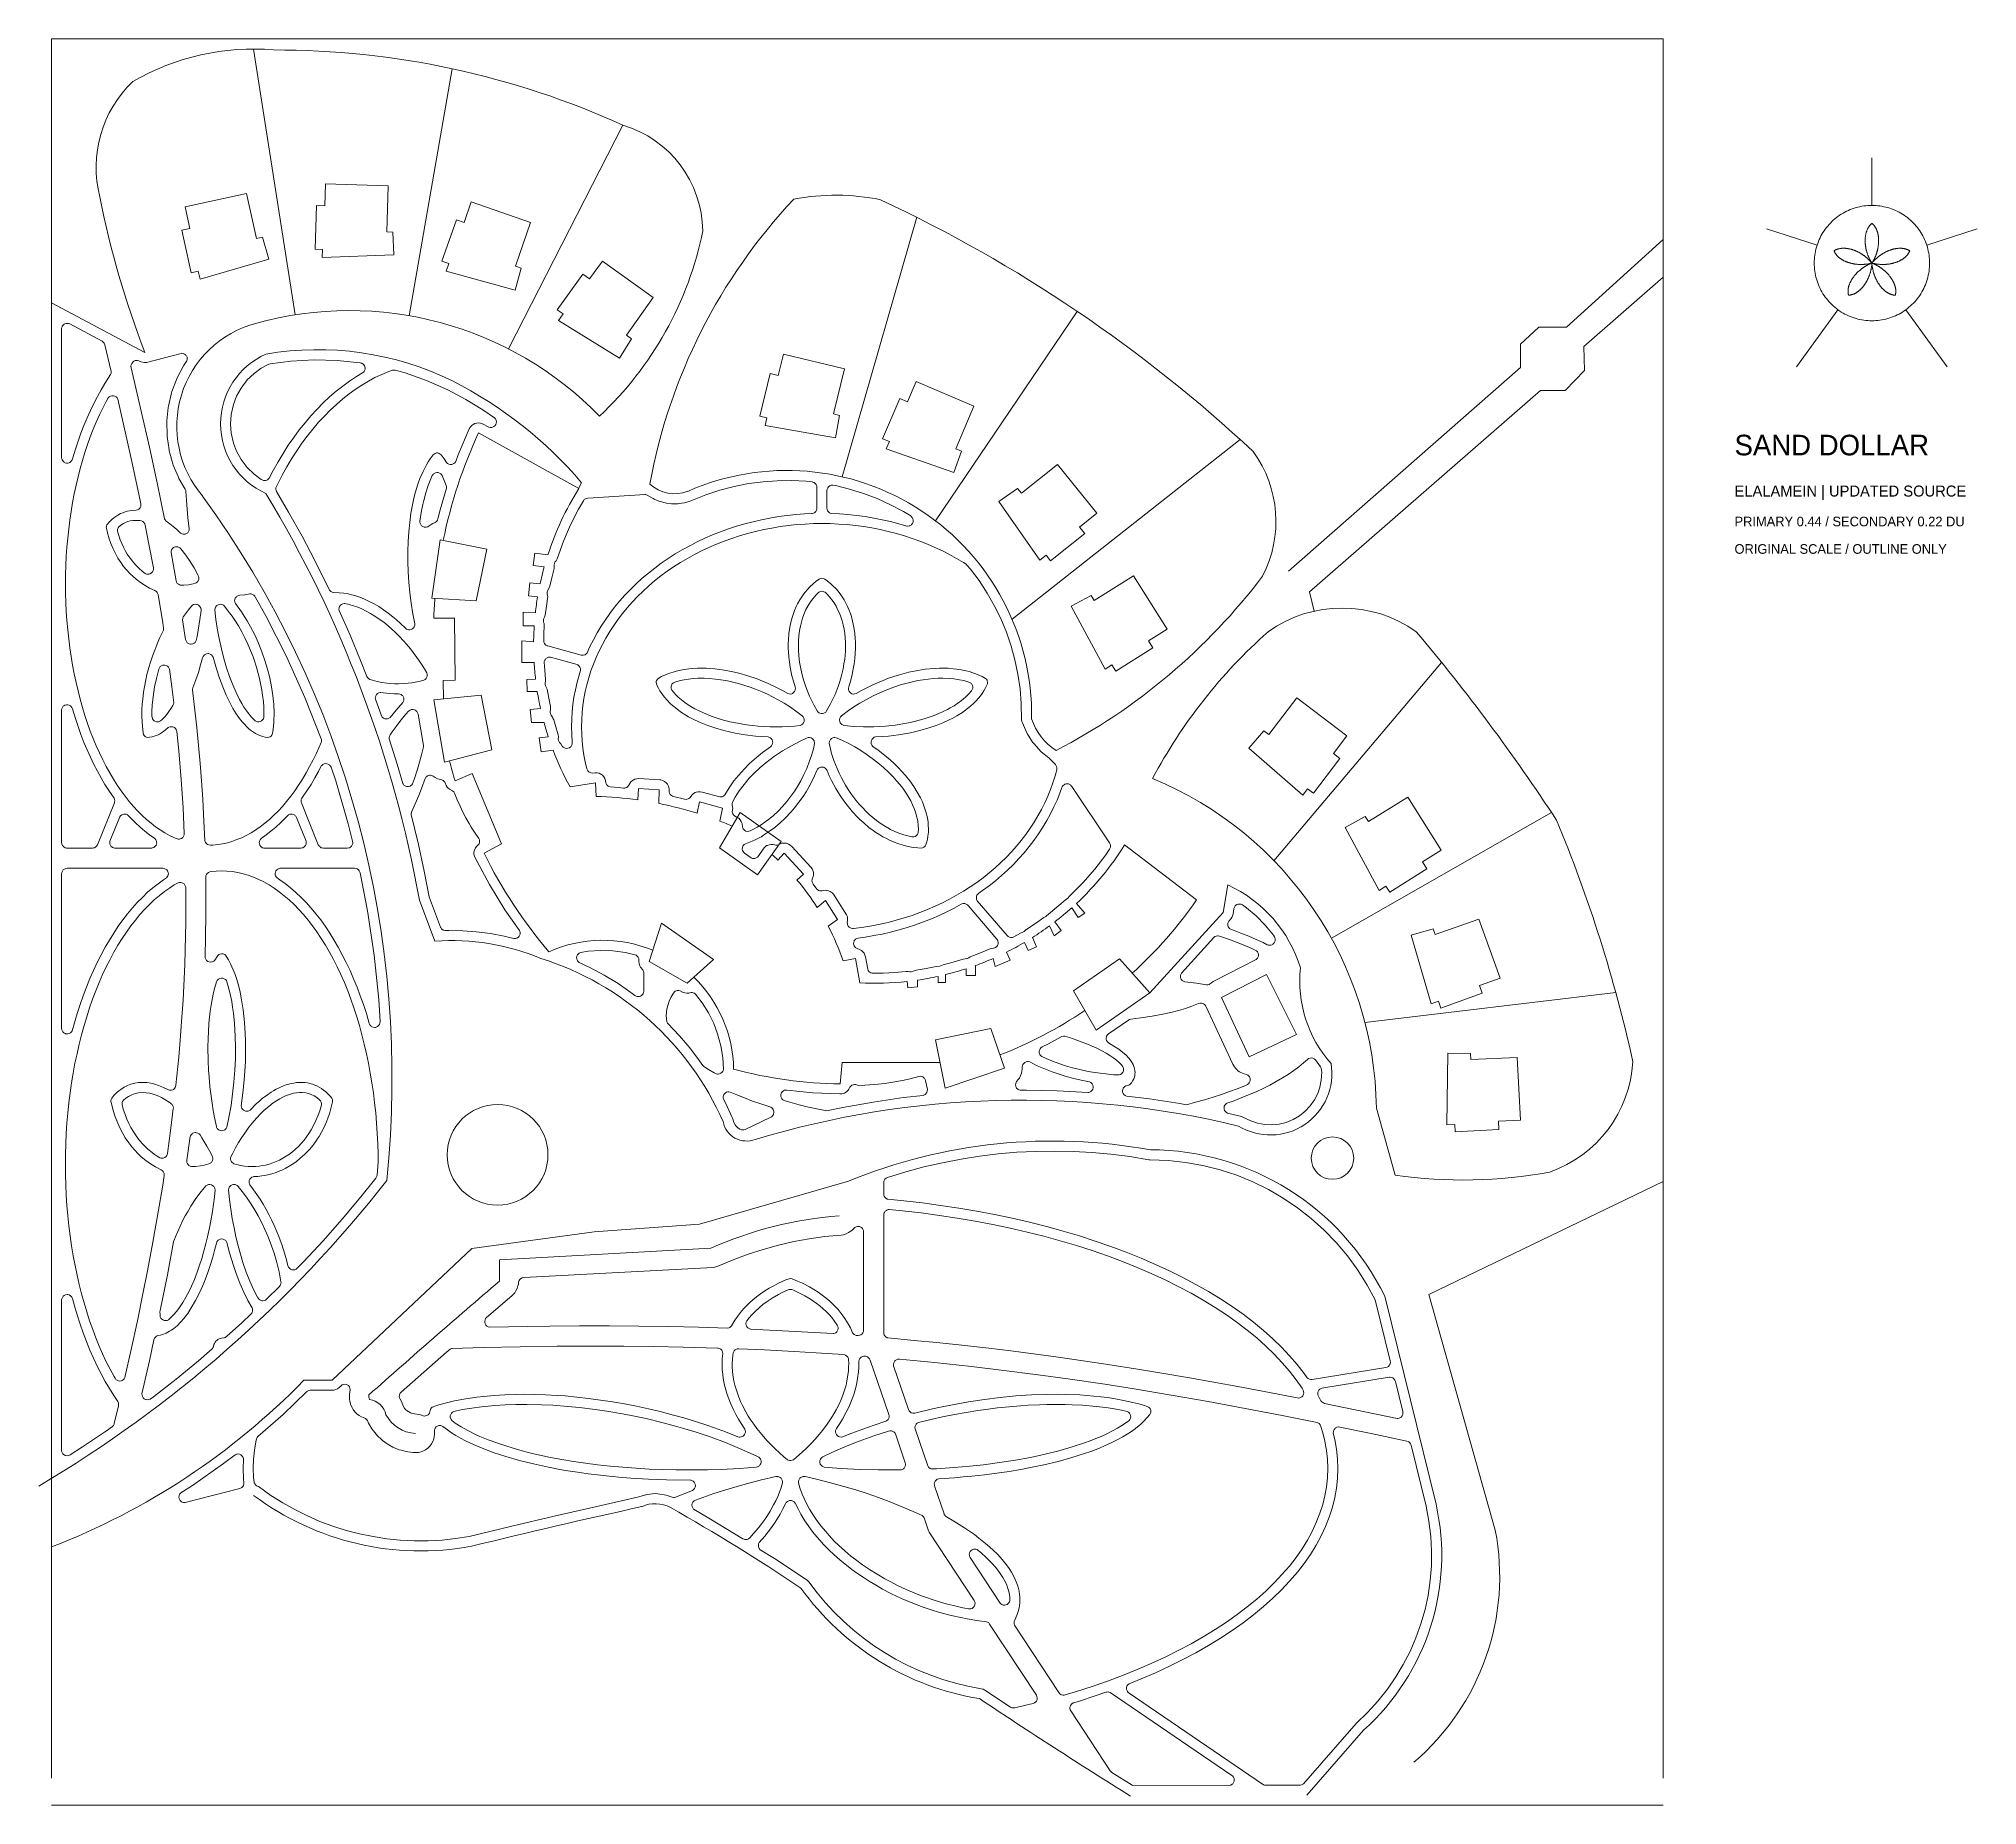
# Model space of a CAD drawing. Header units: inches. Extents: x 36 to 78.3, y 17.3 to 55.9.
import ezdxf

# ---------------------------------------------------------------- set-up
doc = ezdxf.new("R2010")
doc.units = ezdxf.units.IN
for name, color, linetype, lineweight in [('01_ORIGINAL_PLAN', 7, 'Continuous', 20), ('02_CONCEPT_CLOSED_AREAS', 7, 'Continuous', 15), ('03_CONCEPT_ICON', 7, 'Continuous', 15), ('04_TITLE', 7, 'Continuous', 15)]:
    doc.layers.add(name, color=color, linetype=linetype, lineweight=lineweight)

msp = doc.modelspace()

# ---------------------------------------------------------------- texts
at = {"layer": '04_TITLE'}
for s, height, p in [('SAND DOLLAR', 0.45, (73, 46.8)), ('ELALAMEIN | UPDATED SOURCE', 0.24, (73, 45.9)), ('PRIMARY 0.44 / SECONDARY 0.22 DU', 0.21, (73, 45.25)), ('ORIGINAL SCALE / OUTLINE ONLY', 0.21, (73, 44.65))]:
    msp.add_text(s, height=height, dxfattribs=at).set_placement(p)

# ---------------------------------------------------------------- linework, layer by layer
at = {"layer": '01_ORIGINAL_PLAN'}
for p, q in [((36.248, 17.906), (36.248, 55.9)), ((36.248, 55.9), (71.442, 55.9)), ((71.442, 55.9), (71.442, 17.906)), ((71.442, 17.312), (36.248, 17.312))]:
    msp.add_line(p, q, dxfattribs=at)
for points in [[(40.658, 55.675), (41.569, 49.871)], [(45, 55.245), (44.06, 49.85)], [(48.726, 54.013), (46.225, 49.126)], [(55.143, 52), (53.51, 46.333)], [(63.257, 44.272), (68.329, 48.719), (68.329, 49.231), (68.73, 49.6), (69.33, 49.6), (71.442, 51.512), (71.442, 50.696), (69.711, 49.177), (69.725, 48.651), (69.304, 48.218), (68.761, 48.218), (63.72, 43.82), (63.817, 43.397)], [(38.284, 49.049), (36.248, 50.129)], [(55.552, 45.371), (58.647, 49.945)], [(62.206, 47.145), (57.223, 43.22)], [(47.087, 44.63), (46.802, 44.667), (46.766, 44.393), (47.006, 44.362)], [(46.916, 43.993), (46.696, 44.016), (46.666, 43.73), (46.862, 43.709)], [(45.044, 43.247), (44.595, 43.241)], [(44.807, 41.482), (44.799, 41.881), (45.061, 41.886), (45.044, 43.247)], [(46.813, 43.357), (46.546, 43.371), (46.546, 43.074), (46.789, 43.074)], [(46.775, 42.728), (46.519, 42.748), (46.519, 42.277), (46.786, 42.274)], [(46.818, 41.908), (46.625, 41.902), (46.633, 41.638), (46.856, 41.638)], [(66.604, 42.276), (62.941, 37.945)], [(46.926, 41.27), (46.702, 41.249), (46.728, 40.961), (47.002, 40.962)], [(47.096, 40.651), (46.9, 40.63)], [(46.9, 40.63), (46.939, 40.324), (47.2, 40.358)], [(46.075, 38.317), (45.433, 39.849), (45.059, 39.693)], [(49.053, 39.272), (49.062, 39.519), (49.515, 39.492), (49.513, 39.194)], [(50.35, 38.981), (50.396, 39.232), (50.902, 39.093), (50.842, 38.811)], [(51.286, 38.996), (52.178, 38.364), (51.665, 37.64), (50.837, 38.227), (51.286, 38.996)], [(69.006, 38.995), (64.196, 36.253)], [(46.075, 38.317), (45.692, 38.109)], [(52.249, 38.111), (52.108, 37.96)], [(52.249, 38.111), (52.668, 37.654), (52.525, 37.523)], [(52.968, 36.924), (53.149, 37.079), (53.413, 36.661), (53.207, 36.514)], [(58.528, 36.918), (58.67, 36.704), (58.814, 36.799), (58.632, 37.014)], [(49.567, 36.583), (50.703, 35.787), (50.129, 35.27), (49.295, 35.742), (49.567, 36.583)], [(58.043, 36.524), (58.141, 36.305), (58.295, 36.419), (58.155, 36.608)], [(57.496, 36.162), (57.572, 35.985), (57.754, 36.063), (57.668, 36.267)], [(53.805, 35.806), (53.533, 35.759)], [(53.805, 35.806), (53.805, 35.806)], [(56.221, 35.586), (56.221, 35.439), (56.423, 35.439), (56.423, 35.655)], [(56.812, 35.811), (56.853, 35.634), (57.179, 35.773), (57.105, 35.949)], [(58.564, 35.106), (59.058, 34.241), (60.235, 35.059), (59.57, 35.799), (58.564, 35.106)], [(54.929, 35.306), (54.944, 35.165), (55.16, 35.189), (55.16, 35.336)], [(55.61, 35.419), (55.608, 35.288), (55.771, 35.288), (55.771, 35.457)], [(70.407, 35.063), (64.93, 34.409)], [(53.515, 33.54), (53.473, 33.07)], [(53.515, 33.54), (55.65, 33.54)], [(65.18, 32.538), (65.591, 31.078)], [(71.442, 30.938), (66.326, 28.468)], [(46.027, 28.759), (46.027, 29.23), (50.643, 29.479)], [(66.326, 28.468), (67.775, 23.323)]]:
    msp.add_lwpolyline(points, dxfattribs=at)
for points in [[(40.725, 51.537), (40.502, 52.523), (39.164, 52.23), (39.268, 51.758), (39.093, 51.72), (39.298, 50.787), (39.453, 50.821), (39.491, 50.65), (40.993, 51.087), (40.853, 51.565)], [(43.572, 51.68), (43.598, 52.69), (42.23, 52.734), (42.214, 52.252), (42.035, 52.258), (42.004, 51.303), (42.163, 51.298), (42.158, 51.123), (43.721, 51.177), (43.704, 51.675)], [(46.381, 50.933), (46.709, 51.889), (45.415, 52.34), (45.257, 51.885), (45.088, 51.944), (44.773, 51.041), (44.923, 50.989), (44.866, 50.824), (46.374, 50.409), (46.506, 50.889)], [(48.804, 49.422), (49.389, 50.246), (48.277, 51.045), (47.995, 50.654), (47.85, 50.758), (47.292, 49.982), (47.421, 49.889), (47.319, 49.747), (48.648, 48.921), (48.911, 49.345)], [(53.327, 47.704), (53.561, 48.687), (52.231, 49.012), (52.116, 48.544), (51.942, 48.586), (51.715, 47.658), (51.87, 47.62), (51.829, 47.45), (53.37, 47.181), (53.455, 47.672)], [(55.995, 46.944), (56.387, 47.876), (55.128, 48.415), (54.938, 47.972), (54.774, 48.042), (54.397, 47.164), (54.544, 47.101), (54.475, 46.94), (55.951, 46.422), (56.116, 46.892)], [(57.426, 45.973), (58.218, 46.601), (59.075, 45.534), (58.699, 45.232), (58.811, 45.092), (58.066, 44.493), (57.966, 44.618), (57.83, 44.508), (56.934, 45.791), (57.343, 46.076)], [(45.757, 44.748), (44.738, 44.957), (44.556, 43.684), (45.524, 43.622)], [(59.019, 43.63), (59.878, 44.165), (60.608, 43.006), (60.2, 42.749), (60.296, 42.598), (59.487, 42.088), (59.402, 42.222), (59.254, 42.129), (58.511, 43.505), (58.949, 43.742)], [(45.629, 41.562), (44.593, 41.461), (44.828, 40.095), (45.865, 40.369)], [(62.827, 40.702), (63.445, 41.502), (64.534, 40.672), (64.241, 40.288), (64.384, 40.18), (63.804, 39.42), (63.677, 39.516), (63.571, 39.377), (62.394, 40.407), (62.722, 40.782)], [(65.006, 38.799), (65.865, 39.334), (66.595, 38.175), (66.187, 37.918), (66.283, 37.767), (65.474, 37.257), (65.389, 37.391), (65.242, 37.298), (64.498, 38.674), (64.936, 38.911)], [(66.464, 36.332), (67.417, 36.67), (67.882, 35.382), (67.428, 35.218), (67.489, 35.05), (66.59, 34.725), (66.536, 34.875), (66.372, 34.816), (65.94, 36.319), (66.419, 36.457)], [(61.796, 34.957), (62.78, 35.461), (63.435, 34.152), (62.399, 33.663)], [(55.549, 34.034), (56.763, 34.283), (57.058, 33.412), (55.766, 32.976)], [(67.244, 33.6), (68.254, 33.648), (68.327, 32.28), (67.845, 32.255), (67.855, 32.076), (66.9, 32.025), (66.892, 32.184), (66.717, 32.175), (66.739, 33.739), (67.237, 33.732)]]:
    msp.add_lwpolyline(points, close=True, dxfattribs=at)
for points in [[(44.283, 37.084, 0.090917), (40.931, 45.968, -0.652582), (40.931, 49.011, -0.158741), (45.004, 48.425, -0.098355), (47.824, 46.203), (47.755, 46.078)], [(47.087, 44.63, -0.062406), (47.763, 46.073), (45.572, 47.29, 0.058367), (44.801, 44.944, 0.058367)], [(50.14, 46.014, -0.546754), (57.65, 41.045, 0.171391), (58.184, 40.351, 0.171391)], [(46.916, 43.993, -0.01479), (47.006, 44.362, -0.01479)], [(44.621, 43.68, 0.010358), (44.595, 43.241)], [(46.813, 43.357, -0.013879), (46.862, 43.709)], [(60.29, 39.74, -0.089338), (62.813, 42.944, -0.322066), (66.051, 42.944, -0.030946), (69.111, 38.833, -0.044664), (70.78, 33.554, -0.301674), (68.967, 31.144, -0.082145), (65.591, 31.078)], [(46.775, 42.728, -0.013523), (46.789, 43.074, -0.013523)], [(46.818, 41.908, -0.014342), (46.786, 42.274)], [(46.926, 41.27, -0.014645), (46.856, 41.638)], [(47.096, 40.651, -0.012679), (47.002, 40.962)], [(48.142, 39.35), (48.13, 39.649), (47.57, 39.561, -0.034306), (47.2, 40.358, -0.034306)], [(44.936, 40.124, 0.010564), (45.059, 39.693, 0.010564)], [(60.29, 39.74, -0.300089), (65.18, 32.538)], [(45.692, 38.109, 0.060935), (47.109, 35.956, -0.206423), (49.375, 35.99)], [(59.849, 35.488, 0.057164), (61.253, 37.088), (59.681, 38.289, -0.064319), (58.632, 37.014, -0.064319)], [(59.998, 35.322), (60.235, 35.059), (61.831, 36.816), (61.933, 37.418, -0.214593), (63.522, 35.602, 0.212382), (64.188, 33.517, -0.642649), (62.166, 32.15, 0.132984), (51.615, 31.858, -0.471407), (50.913, 32.245)], [(46.935, 35.809, 0.119192), (44.621, 36.188), (44.283, 37.084)], [(58.528, 36.918, -0.018836), (58.155, 36.608, -0.018836)], [(58.043, 36.524, -0.017658), (57.668, 36.267, -0.017658)], [(57.496, 36.162, -0.017305), (57.105, 35.949, -0.017305)], [(54.929, 35.306, -0.040089), (53.897, 35.276), (53.805, 35.806)], [(56.221, 35.586, -0.018166), (55.771, 35.457, -0.018166)], [(56.812, 35.811, -0.016254), (56.423, 35.655, -0.016254)], [(50.274, 35.4, -0.198705), (51.143, 33.392, 0.063223), (53.473, 33.07)], [(55.61, 35.419, -0.017778), (55.16, 35.336, -0.017778)], [(56.959, 33.703, 0.056142), (58.811, 34.673)], [(53.65, 30.945, -0.14301), (60.243, 31.63, -0.286424), (65.36, 28.431), (66.481, 23.89, -0.272091), (64.9, 18.954), (63.661, 17.533)], [(53.65, 30.945), (50.4, 30.004), (48.095, 29.84), (45.427, 29.473), (42.376, 26.597), (41.758, 26.597, -0.10797), (36.248, 22.954)]]:
    msp.add_lwpolyline(points, format="xyb", dxfattribs=at)
for centre, radius in [((45.989, 31.521), 1.1), ((64.22, 31.448), 0.463)]:
    msp.add_circle(centre, radius, dxfattribs=at)
for centre, radius, start, end in [((40.658, 50.423), 5.252, 85.2142, 120.0956), ((41.139, 37.317), 18.339, 65.5622, 90.1344), ((39.813, 53.089), 2.593, 133.6015, 194.2753), ((48.026, 51.672), 2.444, 0.7167, 73.3418), ((57.911, 56.571), 21.019, 191.3089, 200.9684), ((61.436, 43.951), 12.326, 136.7478, 169.6154), ((53.373, 47.535), 4.948, 78.6004, 100.6499), ((40.939, 23.771), 31.601, 47.0054, 64.8874), ((43.034, 53.196), 7.583, 313.0815, 348.6437), ((42.751, 42.34), 7.624, 44.2289, 105.6047), ((41.312, 47.434), 2.33, 105.2161, 220.7715), ((60.387, 45.356), 2.599, 332.6099, 36.0186), ((49.852, 46.755), 0.794, 227.0981, 291.2465), ((22.064, 33.195), 21.619, 354.0583, 36.0319), ((51.961, 52.291), 13.465, 297.5281, 322.8549), ((47.898, 31.093), 8.26, 81.9573, 88.3074), ((47.898, 31.093), 8.26, 72.7279, 78.7214), ((47.898, 31.093), 8.26, 67.0855, 69.118), ((48.363, 33.974), 5.47, 46.7825, 48.644), ((48.363, 33.974), 5.47, 32.6388, 40.4465), ((48.363, 33.974), 5.47, 19.0436, 27.6609), ((44.996, 29.643), 6.464, 23.734, 72.5429), ((22.02, 47.825), 27.364, 300.648, 321.9453), ((54.073, 21.787), 8.422, 94.2501, 114.0352), ((177.596, -125.015), 202.378, 130.55026, 131.62005), ((43.293, 26.24), 0.119, 162.5746, 211.3187), ((43.119, 25.741), 0.443, 13.2811, 80.611), ((44.225, 26.196), 0.761, 207.5896, 267.5639), ((44.306, 28.951), 6.083, 233.183, 280.5392), ((83.889, -134.15), 161.762, 102.40484, 103.75801), ((49.433, 23.211), 0.689, 61.2688, 115.2094), ((27.349, -15.654), 45.391, 56.1832, 60.407), ((62.535, 22.313), 5.337, 310.4718, 10.9016), ((57.468, 25.543), 5.979, 215.6658, 260.7622), ((129.159, 128.7), 131.041, 236.3299, 238.04792)]:
    msp.add_arc(centre, radius, start, end, dxfattribs=at)
at = {"layer": '02_CONCEPT_CLOSED_AREAS'}
for points in [[(36.698, 46.702), (36.691, 46.688), (36.672, 46.664), (36.647, 46.645), (36.633, 46.638), (36.602, 46.63), (36.571, 46.631), (36.541, 46.639), (36.527, 46.646), (36.514, 46.655), (36.492, 46.677), (36.477, 46.704), (36.472, 46.718), (36.468, 46.749), (36.468, 49.564), (36.469, 49.579), (36.477, 49.609), (36.483, 49.623), (36.502, 49.647), (36.526, 49.667), (36.54, 49.674), (36.569, 49.682), (36.585, 49.684), (36.615, 49.681), (36.644, 49.67), (37.35, 49.295), (37.378, 49.275), (37.398, 49.249), (37.411, 49.217), (37.551, 48.631), (37.549, 48.597), (37.539, 48.566), (37.413, 48.371), (37.33, 48.23), (37.25, 48.086), (37.17, 47.932), (37.096, 47.777), (37.025, 47.619), (36.955, 47.451), (36.89, 47.282), (36.828, 47.112), (36.769, 46.933)], [(38.033, 48.844), (38.046, 48.854), (38.075, 48.869), (38.091, 48.873), (38.123, 48.874), (38.155, 48.868), (38.199, 48.846), (38.238, 48.834), (38.279, 48.829), (38.319, 48.832), (39.075, 49.028), (39.09, 49.029), (39.121, 49.025), (39.149, 49.014), (39.174, 48.995), (39.184, 48.984), (39.193, 48.971), (39.206, 48.943), (39.21, 48.913), (39.21, 48.897), (39.203, 48.867), (39.188, 48.84), (39.132, 48.757), (38.994, 48.497), (38.983, 48.472), (38.878, 48.193), (38.869, 48.166), (38.801, 47.877), (38.796, 47.849), (38.765, 47.557), (38.764, 47.529), (38.77, 47.238), (38.772, 47.21), (38.814, 46.922), (38.819, 46.896), (38.897, 46.615), (38.906, 46.589), (39.018, 46.32), (39.03, 46.295), (39.166, 46.058), (39.178, 46.031), (39.181, 46.017), (39.192, 45.813), (39.206, 45.625), (39.225, 45.435), (39.255, 45.196), (39.252, 45.165), (39.247, 45.15), (39.231, 45.123), (39.221, 45.111), (39.196, 45.092), (39.167, 45.079), (39.136, 45.075), (39.121, 45.076), (39.09, 45.084), (39.063, 45.099), (38.981, 45.178), (38.907, 45.243), (38.834, 45.302), (38.748, 45.366), (38.728, 45.389), (38.715, 45.417), (38.554, 46.197), (38.384, 46.981), (38.207, 47.765), (37.985, 48.713), (37.981, 48.745), (37.987, 48.777), (38, 48.806)], [(40.825, 46.275), (40.671, 46.388), (40.523, 46.532), (40.388, 46.709), (40.29, 46.89), (40.222, 47.067), (40.173, 47.287), (40.159, 47.481), (40.173, 47.692), (40.222, 47.913), (40.29, 48.09), (40.388, 48.27), (40.523, 48.447), (40.671, 48.591), (40.825, 48.704), (40.98, 48.788), (40.993, 48.794), (41.02, 48.801), (41.477, 48.861), (41.982, 48.888), (42.486, 48.875), (42.987, 48.822), (43.012, 48.817), (43.027, 48.811), (43.054, 48.793), (43.066, 48.781), (43.083, 48.755), (43.089, 48.74), (43.095, 48.708), (43.095, 48.692), (43.087, 48.66), (43.072, 48.632), (43.062, 48.62), (43.037, 48.6), (42.906, 48.521), (42.756, 48.422), (42.608, 48.315), (42.467, 48.203), (42.32, 48.077), (42.182, 47.947), (42.048, 47.812), (41.913, 47.665), (41.784, 47.514), (41.658, 47.355), (41.536, 47.19), (41.418, 47.019), (41.304, 46.841), (41.194, 46.657), (41.09, 46.471), (41, 46.3), (40.978, 46.277), (40.966, 46.267), (40.952, 46.26), (40.922, 46.251), (40.89, 46.249), (40.875, 46.252), (40.845, 46.263)], [(42.318, 43.858), (41.999, 44.501), (41.719, 45.033), (41.426, 45.56), (41.162, 46.008), (41.151, 46.035), (41.146, 46.064), (41.148, 46.093), (41.158, 46.121), (41.284, 46.367), (41.385, 46.547), (41.491, 46.725), (41.603, 46.9), (41.717, 47.065), (41.833, 47.221), (41.953, 47.373), (42.08, 47.522), (42.205, 47.657), (42.335, 47.789), (42.468, 47.913), (42.607, 48.033), (42.745, 48.142), (42.88, 48.241), (43.022, 48.335), (43.171, 48.423), (43.311, 48.499), (43.458, 48.569), (43.612, 48.633), (43.692, 48.661), (43.721, 48.664), (43.75, 48.66), (43.969, 48.601), (44.437, 48.436), (44.902, 48.229), (45.295, 48.017), (45.667, 47.792), (45.922, 47.619), (45.942, 47.595), (45.956, 47.566), (45.962, 47.535), (45.959, 47.503), (45.948, 47.473), (45.93, 47.447), (45.905, 47.427), (45.876, 47.414), (45.861, 47.411), (45.829, 47.41), (45.798, 47.417), (45.66, 47.492), (45.618, 47.505), (45.575, 47.51), (45.532, 47.506), (45.488, 47.493), (45.452, 47.474), (45.435, 47.462), (45.404, 47.432), (45.381, 47.399), (45.37, 47.377), (45.126, 46.808), (45.073, 46.666), (45.055, 46.64), (45.031, 46.62), (45.003, 46.607), (44.987, 46.603), (44.956, 46.602), (44.925, 46.609), (44.897, 46.623), (44.874, 46.645), (44.821, 46.724), (44.757, 46.81), (44.738, 46.829), (44.714, 46.844), (44.68, 46.853), (44.651, 46.852), (44.624, 46.844), (44.6, 46.829), (44.582, 46.81), (44.517, 46.724), (44.475, 46.66), (44.435, 46.592), (44.396, 46.521), (44.36, 46.448), (44.294, 46.294), (44.249, 46.172), (44.196, 46.001), (44.162, 45.867), (44.122, 45.68), (44.096, 45.535), (44.069, 45.335), (44.049, 45.129), (44.035, 44.918), (44.029, 44.7), (44.03, 44.479), (44.038, 44.255), (44.053, 44.028), (44.075, 43.799), (44.104, 43.569), (44.14, 43.339), (44.18, 43.117), (44.178, 43.087), (44.169, 43.057), (44.152, 43.032), (44.141, 43.021), (44.129, 43.011), (44.102, 42.997), (44.073, 42.99), (44.042, 42.99), (44.012, 42.999), (43.999, 43.006), (43.975, 43.025), (43.871, 43.126), (43.771, 43.216), (43.703, 43.274), (43.601, 43.354), (43.498, 43.428), (43.394, 43.496), (43.29, 43.557), (43.187, 43.611), (43.081, 43.661), (42.978, 43.701), (42.873, 43.736), (42.801, 43.756), (42.7, 43.779), (42.628, 43.79), (42.526, 43.8), (42.407, 43.804), (42.377, 43.811), (42.35, 43.825), (42.338, 43.835)], [(37.485, 48.055), (37.507, 48.077), (37.535, 48.094), (37.566, 48.102), (37.598, 48.102), (37.629, 48.093), (37.656, 48.077), (37.678, 48.054), (37.694, 48.026), (37.814, 47.51), (37.989, 46.729), (38.156, 45.949), (38.199, 45.744), (38.201, 45.714), (38.196, 45.684), (38.183, 45.656), (38.174, 45.644), (38.152, 45.623), (38.126, 45.608), (38.096, 45.601), (38.022, 45.598), (37.951, 45.589), (37.901, 45.579), (37.854, 45.566), (37.803, 45.548), (37.756, 45.527), (37.693, 45.494), (37.649, 45.466), (37.606, 45.434), (37.563, 45.398), (37.507, 45.344), (37.468, 45.3), (37.456, 45.281), (37.446, 45.254), (37.443, 45.232), (37.445, 45.209), (37.469, 45.105), (37.507, 44.975), (37.541, 44.878), (37.591, 44.757), (37.635, 44.668), (37.697, 44.556), (37.765, 44.451), (37.822, 44.375), (37.88, 44.303), (37.962, 44.215), (38.029, 44.151), (38.097, 44.092), (38.191, 44.021), (38.29, 43.957), (38.39, 43.901), (38.5, 43.851), (38.527, 43.836), (38.539, 43.826), (38.558, 43.803), (38.565, 43.789), (38.574, 43.76), (38.675, 43.144), (38.693, 43.027), (38.694, 42.997), (38.692, 42.982), (38.681, 42.954), (38.609, 42.805), (38.545, 42.66), (38.5, 42.548), (38.458, 42.435), (38.408, 42.285), (38.373, 42.169), (38.332, 42.016), (38.306, 41.9), (38.275, 41.746), (38.257, 41.629), (38.238, 41.476), (38.228, 41.362), (38.222, 41.247), (38.221, 41.098), (38.225, 40.985), (38.233, 40.877), (38.25, 40.735), (38.259, 40.703), (38.274, 40.679), (38.295, 40.66), (38.319, 40.647), (38.346, 40.64), (38.389, 40.642), (38.444, 40.651), (38.509, 40.67), (38.56, 40.69), (38.606, 40.713), (38.668, 40.75), (38.732, 40.797), (38.797, 40.852), (38.811, 40.86), (38.84, 40.87), (38.855, 40.873), (38.886, 40.872), (38.916, 40.862), (38.93, 40.855), (38.954, 40.835), (38.972, 40.81), (38.978, 40.796), (38.985, 40.765), (39.026, 40.343), (39.078, 39.721), (39.119, 39.099), (39.147, 38.541), (39.144, 38.51), (39.139, 38.494), (39.133, 38.479), (39.114, 38.454), (39.089, 38.433), (39.06, 38.421), (39.044, 38.417), (39.012, 38.417), (38.996, 38.42), (38.932, 38.446), (38.823, 38.498), (38.721, 38.555), (38.62, 38.618), (38.519, 38.688), (38.42, 38.764), (38.322, 38.847), (38.226, 38.936), (38.131, 39.031), (38.037, 39.133), (37.946, 39.24), (37.856, 39.353), (37.769, 39.472), (37.684, 39.597), (37.601, 39.727), (37.52, 39.863), (37.442, 40.004), (37.367, 40.149), (37.295, 40.3), (37.225, 40.455), (37.159, 40.614), (37.095, 40.778), (37.035, 40.946), (36.978, 41.118), (36.924, 41.293), (36.874, 41.471), (36.827, 41.653), (36.784, 41.837), (36.744, 42.025), (36.708, 42.215), (36.676, 42.404), (36.647, 42.598), (36.622, 42.794), (36.601, 42.991), (36.583, 43.189), (36.57, 43.389), (36.56, 43.589), (36.554, 43.79), (36.552, 43.99), (36.554, 44.191), (36.56, 44.392), (36.57, 44.594), (36.583, 44.794), (36.601, 44.992), (36.622, 45.189), (36.647, 45.385), (36.675, 45.577), (36.708, 45.769), (36.744, 45.958), (36.784, 46.146), (36.827, 46.33), (36.874, 46.512), (36.924, 46.69), (36.978, 46.866), (37.035, 47.037), (37.095, 47.205), (37.159, 47.369), (37.225, 47.528), (37.295, 47.683), (37.367, 47.834), (37.442, 47.979)], [(44.476, 45.248), (44.462, 45.24), (44.432, 45.231), (44.416, 45.23), (44.384, 45.234), (44.355, 45.245), (44.329, 45.264), (44.31, 45.289), (44.303, 45.303), (44.294, 45.334), (44.294, 45.366), (44.329, 45.594), (44.356, 45.728), (44.376, 45.815), (44.42, 45.982), (44.471, 46.141), (44.529, 46.287), (44.561, 46.359), (44.578, 46.385), (44.59, 46.397), (44.616, 46.414), (44.63, 46.42), (44.661, 46.427), (44.693, 46.425), (44.723, 46.414), (44.749, 46.397), (44.76, 46.385), (44.777, 46.359), (44.825, 46.252), (44.866, 46.145), (44.872, 46.115), (44.871, 46.085), (44.731, 45.609), (44.684, 45.41), (44.674, 45.382), (44.657, 45.358), (44.635, 45.338), (44.622, 45.331), (44.571, 45.309), (44.538, 45.292)], [(46.992, 43.159), (46.989, 43.19), (46.993, 43.22), (46.998, 43.234), (47.014, 43.267), (47.028, 43.309), (47.053, 43.504), (47.08, 43.675), (47.082, 43.716), (47.08, 43.737), (47.073, 43.777), (47.072, 43.809), (47.08, 43.839), (47.118, 43.905), (47.131, 43.946), (47.172, 44.125), (47.224, 44.326), (47.226, 44.37), (47.223, 44.406), (47.228, 44.439), (47.241, 44.469), (47.264, 44.499), (47.286, 44.536), (47.428, 44.929), (47.581, 45.283), (47.755, 45.627), (47.861, 45.807), (47.882, 45.833), (47.909, 45.852), (47.924, 45.859), (47.957, 45.865), (49.212, 45.945), (49.228, 45.943), (49.258, 45.932), (49.383, 45.856), (49.41, 45.842), (49.512, 45.8), (49.541, 45.79), (49.647, 45.762), (49.677, 45.756), (49.786, 45.743), (49.816, 45.742), (49.927, 45.744), (49.957, 45.746), (50.067, 45.764), (50.097, 45.771), (50.205, 45.804), (50.535, 45.937), (50.843, 46.039), (51.154, 46.121), (51.468, 46.183), (51.785, 46.225), (52.095, 46.247), (52.413, 46.25), (52.73, 46.233), (52.855, 46.219), (52.87, 46.216), (52.9, 46.204), (52.925, 46.185), (52.944, 46.16), (52.957, 46.131), (52.961, 46.1), (52.96, 45.631), (52.952, 45.602), (52.937, 45.575), (52.916, 45.553), (52.89, 45.537), (52.861, 45.528), (52.846, 45.527), (52.689, 45.52), (52.503, 45.506), (52.313, 45.486), (52.125, 45.461), (51.936, 45.43), (51.751, 45.393), (51.566, 45.351), (51.387, 45.305), (51.208, 45.252), (51.03, 45.194), (50.854, 45.131), (50.678, 45.061), (50.512, 44.989), (50.346, 44.911), (50.183, 44.827), (50.022, 44.739), (49.866, 44.646), (49.711, 44.547), (49.562, 44.444), (49.419, 44.338), (49.281, 44.229), (49.146, 44.114), (49.016, 43.996), (48.89, 43.873), (48.77, 43.748), (48.652, 43.614), (48.543, 43.482), (48.44, 43.347), (48.342, 43.208), (48.249, 43.066), (48.162, 42.92), (48.081, 42.773), (48.005, 42.623), (47.944, 42.488), (47.924, 42.464), (47.899, 42.446), (47.885, 42.44), (47.855, 42.432), (47.825, 42.432), (47.81, 42.436), (47.084, 42.636), (47.069, 42.641), (47.042, 42.657), (47.03, 42.668), (47.011, 42.693), (46.999, 42.723), (46.996, 42.738), (46.999, 42.892), (47.008, 43.083), (47.003, 43.124)], [(53.28, 45.528), (53.251, 45.537), (53.238, 45.544), (53.214, 45.564), (53.196, 45.588), (53.185, 45.616), (53.181, 45.647), (53.181, 46.029), (53.185, 46.061), (53.19, 46.076), (53.198, 46.091), (53.218, 46.116), (53.244, 46.135), (53.258, 46.142), (53.274, 46.146), (53.306, 46.149), (53.366, 46.139), (53.675, 46.064), (53.98, 45.969), (54.279, 45.855), (54.572, 45.721), (54.851, 45.573), (55.009, 45.476), (55.022, 45.466), (55.043, 45.444), (55.058, 45.416), (55.065, 45.386), (55.065, 45.355), (55.061, 45.339), (55.048, 45.311), (55.029, 45.286), (55.017, 45.276), (54.989, 45.261), (54.974, 45.257), (54.943, 45.253), (54.928, 45.255), (54.754, 45.305), (54.572, 45.352), (54.388, 45.394), (54.202, 45.43), (54.016, 45.461), (53.827, 45.486), (53.638, 45.506), (53.452, 45.52)], [(37.688, 45.142), (37.687, 45.173), (37.69, 45.188), (37.701, 45.217), (37.719, 45.242), (37.758, 45.274), (37.817, 45.312), (37.866, 45.336), (37.916, 45.354), (37.967, 45.368), (38.02, 45.376), (38.075, 45.38), (38.131, 45.378), (38.173, 45.374), (38.212, 45.367), (38.241, 45.353), (38.265, 45.332), (38.283, 45.306), (38.294, 45.275), (38.375, 44.858), (38.471, 44.345), (38.472, 44.313), (38.465, 44.282), (38.45, 44.254), (38.429, 44.231), (38.402, 44.214), (38.371, 44.205), (38.355, 44.204), (38.324, 44.207), (38.294, 44.219), (38.234, 44.264), (38.156, 44.333), (38.082, 44.408), (38.013, 44.488), (37.962, 44.555), (37.901, 44.645), (37.858, 44.718), (37.817, 44.794), (37.78, 44.875), (37.746, 44.958), (37.708, 45.07)], [(48.056, 39.861), (48.024, 39.865), (48.008, 39.87), (47.98, 39.886), (47.957, 39.91), (47.941, 39.938), (47.937, 39.954), (47.903, 40.103), (47.875, 40.251), (47.853, 40.404), (47.837, 40.558), (47.827, 40.712), (47.824, 40.871), (47.827, 41.026), (47.837, 41.18), (47.853, 41.333), (47.875, 41.487), (47.904, 41.639), (47.937, 41.786), (47.98, 41.941), (48.027, 42.091), (48.08, 42.238), (48.139, 42.385), (48.205, 42.529), (48.276, 42.671), (48.351, 42.808), (48.436, 42.949), (48.524, 43.085), (48.618, 43.218), (48.717, 43.348), (48.819, 43.471), (48.932, 43.598), (49.047, 43.719), (49.167, 43.836), (49.292, 43.95), (49.418, 44.057), (49.555, 44.166), (49.693, 44.268), (49.832, 44.363), (49.982, 44.459), (50.132, 44.548), (50.285, 44.633), (50.443, 44.713), (50.6, 44.787), (50.766, 44.859), (50.933, 44.925), (51.102, 44.986), (51.273, 45.042), (51.443, 45.092), (51.622, 45.138), (51.799, 45.178), (51.975, 45.213), (52.159, 45.243), (52.34, 45.268), (52.519, 45.286), (52.705, 45.3), (52.889, 45.308), (53.069, 45.311), (53.253, 45.308), (53.436, 45.3), (53.619, 45.287), (53.805, 45.267), (53.986, 45.243), (54.163, 45.214), (54.342, 45.178), (54.519, 45.138), (54.698, 45.092), (54.872, 45.041), (55.043, 44.985), (55.212, 44.924), (55.375, 44.859), (55.538, 44.789), (55.702, 44.711), (55.856, 44.633), (56.01, 44.548), (56.163, 44.457), (56.22, 44.421), (56.246, 44.397), (56.318, 44.312), (56.504, 44.063), (56.682, 43.791), (56.835, 43.521), (56.975, 43.236), (57.1, 42.935), (57.203, 42.634), (57.286, 42.334), (57.352, 42.02), (57.398, 41.701), (57.424, 41.379), (57.432, 41.021), (57.438, 40.988), (57.448, 40.96), (57.535, 40.754), (57.553, 40.721), (57.673, 40.534), (57.695, 40.504), (57.858, 40.327), (58.029, 40.193), (58.17, 40.045), (58.188, 40.02), (58.195, 40.006), (58.202, 39.977), (58.203, 39.961), (58.199, 39.931), (58.162, 39.796), (58.115, 39.647), (58.062, 39.499), (58.002, 39.353), (57.937, 39.209), (57.866, 39.066), (57.789, 38.926), (57.706, 38.788), (57.617, 38.653), (57.523, 38.52), (57.424, 38.39), (57.319, 38.263), (57.209, 38.139), (57.094, 38.018), (56.977, 37.904), (56.853, 37.79), (56.724, 37.68), (56.59, 37.574), (56.452, 37.472), (56.309, 37.374), (56.163, 37.281), (56.013, 37.191), (55.859, 37.106), (55.702, 37.026), (55.542, 36.95), (55.379, 36.88), (55.212, 36.814), (55.04, 36.751), (54.869, 36.696), (54.695, 36.645), (54.519, 36.599), (54.342, 36.559), (54.163, 36.524), (53.986, 36.495), (53.757, 36.465), (53.741, 36.465), (53.71, 36.47), (53.68, 36.483), (53.668, 36.493), (53.646, 36.516), (53.631, 36.545), (53.627, 36.56), (53.625, 36.592), (53.631, 36.63), (53.633, 36.675), (53.626, 36.718), (53.61, 36.76), (53.322, 37.215), (53.294, 37.245), (53.274, 37.26), (53.252, 37.273), (53.214, 37.289), (53.174, 37.297), (53.149, 37.299), (53.104, 37.294), (53.073, 37.286), (53.043, 37.285), (53.028, 37.287), (52.999, 37.296), (52.974, 37.313), (52.963, 37.323), (52.879, 37.433), (52.863, 37.462), (52.858, 37.477), (52.854, 37.51), (52.856, 37.526), (52.86, 37.542), (52.882, 37.601), (52.886, 37.626), (52.888, 37.666), (52.885, 37.687), (52.875, 37.729), (52.856, 37.768), (52.83, 37.802), (52.412, 38.259), (52.38, 38.288), (52.343, 38.31), (52.301, 38.325), (52.261, 38.33), (52.24, 38.331), (52.198, 38.325), (52.177, 38.319), (52.124, 38.293), (52.093, 38.285), (52.061, 38.286), (52.006, 38.298), (51.962, 38.3), (51.92, 38.293), (51.881, 38.279), (51.864, 38.276), (51.811, 38.224), (51.672, 38.032), (51.661, 38.022), (51.634, 38.005), (51.604, 37.996), (51.573, 37.994), (51.557, 37.997), (51.528, 38.008), (51.383, 38.11), (51.371, 38.119), (51.351, 38.143), (51.338, 38.171), (51.332, 38.201), (51.335, 38.232), (51.345, 38.261), (51.362, 38.287), (51.373, 38.298), (51.399, 38.315), (51.546, 38.374), (51.613, 38.404), (51.727, 38.462), (51.754, 38.469), (51.774, 38.489), (51.924, 38.587), (52.043, 38.674), (52.158, 38.77), (52.268, 38.873), (52.399, 39.01), (52.475, 39.1), (52.57, 39.222), (52.66, 39.349), (52.724, 39.449), (52.785, 39.553), (52.841, 39.658), (52.91, 39.801), (52.959, 39.915), (52.975, 39.943), (52.997, 39.965), (53.01, 39.974), (53.039, 39.986), (53.071, 39.99), (53.102, 39.986), (53.117, 39.981), (53.144, 39.965), (53.167, 39.942), (53.182, 39.915), (53.231, 39.802), (53.282, 39.695), (53.376, 39.519), (53.418, 39.45), (53.481, 39.35), (53.549, 39.253), (53.619, 39.16), (53.742, 39.012), (53.847, 38.899), (53.901, 38.846), (53.983, 38.77), (54.099, 38.674), (54.187, 38.608), (54.248, 38.565), (54.339, 38.507), (54.403, 38.47), (54.496, 38.42), (54.562, 38.388), (54.658, 38.347), (54.724, 38.323), (54.824, 38.29), (54.893, 38.271), (54.993, 38.249), (55.064, 38.237), (55.165, 38.226), (55.236, 38.222), (55.267, 38.225), (55.299, 38.24), (55.327, 38.264), (55.341, 38.289), (55.361, 38.355), (55.376, 38.418), (55.386, 38.48), (55.395, 38.569), (55.397, 38.634), (55.394, 38.727), (55.388, 38.79), (55.374, 38.881), (55.343, 39.01), (55.314, 39.102), (55.29, 39.166), (55.264, 39.229), (55.221, 39.321), (55.153, 39.446), (55.076, 39.568), (54.99, 39.689), (54.895, 39.808), (54.818, 39.895), (54.737, 39.981), (54.651, 40.066), (54.562, 40.148), (54.401, 40.282), (54.301, 40.358), (54.183, 40.443), (54.163, 40.467), (54.15, 40.496), (54.144, 40.527), (54.145, 40.542), (54.151, 40.573), (54.166, 40.601), (54.187, 40.624), (54.214, 40.641), (54.244, 40.65), (54.39, 40.659), (54.524, 40.669), (54.746, 40.695), (54.876, 40.716), (55.003, 40.74), (55.211, 40.788), (55.409, 40.845), (55.563, 40.897), (55.711, 40.956), (55.849, 41.02), (55.918, 41.055), (56.014, 41.108), (56.138, 41.186), (56.223, 41.246), (56.277, 41.289), (56.38, 41.379), (56.429, 41.427), (56.493, 41.498), (56.534, 41.549), (56.572, 41.6), (56.607, 41.654), (56.639, 41.708), (56.668, 41.766), (56.686, 41.81), (56.69, 41.846), (56.683, 41.876), (56.677, 41.889), (56.664, 41.908), (56.642, 41.928), (56.574, 41.966), (56.482, 42.008), (56.387, 42.044), (56.289, 42.075), (56.219, 42.093), (56.115, 42.115), (56.01, 42.131), (55.936, 42.14), (55.827, 42.148), (55.75, 42.151), (55.637, 42.151), (55.521, 42.146), (55.327, 42.127), (55.167, 42.103), (54.967, 42.062), (54.766, 42.009), (54.645, 41.971), (54.525, 41.93), (54.405, 41.884), (54.286, 41.834), (54.167, 41.78), (54.051, 41.723), (53.935, 41.662), (53.817, 41.595), (53.787, 41.587), (53.757, 41.586), (53.727, 41.593), (53.7, 41.608), (53.678, 41.629), (53.661, 41.654), (53.652, 41.683), (53.65, 41.714), (53.656, 41.744), (53.694, 41.867), (53.724, 41.98), (53.742, 42.058), (53.764, 42.17), (53.776, 42.247), (53.791, 42.359), (53.8, 42.471), (53.805, 42.581), (53.804, 42.728), (53.8, 42.8), (53.791, 42.905), (53.77, 43.045), (53.741, 43.181), (53.714, 43.278), (53.692, 43.344), (53.657, 43.436), (53.63, 43.497), (53.6, 43.559), (53.554, 43.643), (53.481, 43.755), (53.423, 43.83), (53.379, 43.882), (53.312, 43.95), (53.262, 43.996), (53.188, 44.056), (53.132, 44.096), (53.103, 44.11), (53.067, 44.114), (53.038, 44.11), (53.01, 44.096), (52.954, 44.056), (52.877, 43.994), (52.808, 43.929), (52.762, 43.88), (52.7, 43.807), (52.659, 43.753), (52.588, 43.643), (52.541, 43.559), (52.512, 43.498), (52.473, 43.408), (52.449, 43.343), (52.428, 43.278), (52.401, 43.182), (52.371, 43.044), (52.351, 42.905), (52.339, 42.763), (52.336, 42.691), (52.336, 42.583), (52.339, 42.508), (52.347, 42.396), (52.36, 42.284), (52.377, 42.171), (52.399, 42.058), (52.417, 41.981), (52.447, 41.867), (52.485, 41.744), (52.491, 41.714), (52.49, 41.683), (52.486, 41.669), (52.473, 41.641), (52.453, 41.618), (52.428, 41.6), (52.414, 41.593), (52.385, 41.586), (52.354, 41.587), (52.325, 41.595), (52.207, 41.661), (52.092, 41.722), (51.895, 41.817), (51.776, 41.868), (51.657, 41.915), (51.455, 41.985), (51.255, 42.042), (51.093, 42.08), (50.895, 42.116), (50.736, 42.136), (50.621, 42.146), (50.542, 42.15), (50.43, 42.151), (50.353, 42.15), (50.243, 42.143), (50.168, 42.136), (50.063, 42.121), (49.992, 42.108), (49.889, 42.085), (49.82, 42.065), (49.724, 42.033), (49.658, 42.007), (49.568, 41.966), (49.507, 41.933), (49.482, 41.914), (49.461, 41.883), (49.454, 41.861), (49.452, 41.846), (49.455, 41.81), (49.473, 41.767), (49.501, 41.711), (49.535, 41.653), (49.587, 41.576), (49.628, 41.523), (49.692, 41.449), (49.76, 41.38), (49.811, 41.333), (49.863, 41.289), (49.945, 41.227), (50.004, 41.185), (50.096, 41.127), (50.159, 41.09), (50.256, 41.038), (50.396, 40.972), (50.578, 40.898), (50.731, 40.845), (50.93, 40.788), (51.054, 40.758), (51.18, 40.732), (51.396, 40.695), (51.617, 40.669), (51.751, 40.659), (51.898, 40.65), (51.913, 40.647), (51.942, 40.633), (51.966, 40.613), (51.984, 40.587), (51.994, 40.558), (51.997, 40.527), (51.995, 40.511), (51.986, 40.481), (51.969, 40.455), (51.946, 40.434), (51.773, 40.307), (51.643, 40.202), (51.491, 40.066), (51.377, 39.952), (51.247, 39.808), (51.151, 39.688), (51.107, 39.628), (51.046, 39.538), (50.954, 39.386), (50.931, 39.363), (50.904, 39.347), (50.889, 39.342), (50.873, 39.339), (50.841, 39.339), (50.454, 39.444), (50.412, 39.451), (50.369, 39.45), (50.327, 39.441), (50.304, 39.432), (50.27, 39.412), (50.237, 39.384), (50.188, 39.321), (50.164, 39.301), (50.149, 39.294), (50.119, 39.286), (50.103, 39.285), (50.072, 39.289), (49.827, 39.351), (49.811, 39.356), (49.783, 39.371), (49.76, 39.393), (49.744, 39.421), (49.736, 39.452), (49.734, 39.513), (49.731, 39.535), (49.718, 39.577), (49.696, 39.616), (49.668, 39.65), (49.633, 39.677), (49.59, 39.698), (49.55, 39.709), (49.528, 39.711), (49.075, 39.738), (49.032, 39.736), (48.986, 39.725), (48.949, 39.708), (48.931, 39.695), (48.901, 39.668), (48.885, 39.649), (48.873, 39.631), (48.854, 39.592), (48.835, 39.567), (48.811, 39.548), (48.783, 39.535), (48.768, 39.532), (48.737, 39.531), (48.62, 39.543), (48.445, 39.556), (48.416, 39.566), (48.403, 39.574), (48.379, 39.594), (48.37, 39.606), (48.356, 39.633), (48.352, 39.648), (48.344, 39.701), (48.329, 39.742), (48.305, 39.781), (48.278, 39.812), (48.261, 39.825), (48.243, 39.837), (48.206, 39.855), (48.161, 39.866), (48.117, 39.868)], [(38.858, 44.677), (38.86, 44.709), (38.871, 44.738), (38.889, 44.764), (38.913, 44.785), (38.927, 44.792), (38.957, 44.802), (38.973, 44.803), (39.004, 44.8), (39.034, 44.79), (39.047, 44.781), (39.07, 44.76), (39.177, 44.621), (39.261, 44.5), (39.36, 44.341), (39.452, 44.175), (39.458, 44.161), (39.465, 44.131), (39.464, 44.1), (39.461, 44.085), (39.449, 44.057), (39.43, 44.033), (39.405, 44.014), (39.391, 44.007), (39.34, 43.993), (39.239, 43.974), (39.136, 43.963), (39.091, 43.961), (39.06, 43.964), (39.045, 43.969), (39.017, 43.983), (38.994, 44.004), (38.978, 44.031), (38.968, 44.06)], [(39.326, 41.681), (39.327, 41.696), (39.335, 41.725), (39.399, 41.894), (39.454, 42.055), (39.504, 42.221), (39.547, 42.379), (39.559, 42.408), (39.578, 42.433), (39.59, 42.444), (39.603, 42.452), (39.632, 42.464), (39.663, 42.469), (39.679, 42.468), (39.71, 42.459), (39.724, 42.452), (39.749, 42.433), (39.759, 42.421), (39.775, 42.394), (39.847, 42.138), (39.914, 41.935), (39.985, 41.742), (40.061, 41.563), (40.126, 41.427), (40.21, 41.271), (40.282, 41.155), (40.355, 41.05), (40.411, 40.979), (40.452, 40.933), (40.51, 40.872), (40.55, 40.834), (40.594, 40.797), (40.637, 40.765), (40.699, 40.725), (40.744, 40.701), (40.794, 40.679), (40.859, 40.657), (40.912, 40.645), (40.967, 40.639), (40.994, 40.643), (41.02, 40.653), (41.043, 40.669), (41.061, 40.691), (41.074, 40.723), (41.081, 40.767), (41.094, 40.876), (41.102, 40.985), (41.106, 41.172), (41.099, 41.36), (41.08, 41.553), (41.052, 41.744), (41.013, 41.939), (40.965, 42.131), (40.907, 42.322), (40.841, 42.511), (40.766, 42.696), (40.684, 42.877), (40.595, 43.051), (40.517, 43.187), (40.456, 43.286), (40.394, 43.381), (40.262, 43.563), (40.25, 43.591), (40.247, 43.606), (40.245, 43.621), (40.249, 43.651), (40.259, 43.68), (40.277, 43.705), (40.288, 43.715), (40.313, 43.732), (40.328, 43.738), (40.357, 43.743), (40.468, 43.754), (40.58, 43.773), (40.61, 43.772), (40.639, 43.763), (40.664, 43.747), (40.685, 43.725), (40.694, 43.713), (40.936, 43.283), (41.38, 42.404), (41.781, 41.512), (42.138, 40.605), (42.141, 40.59), (42.141, 40.559), (42.133, 40.53), (42.031, 40.297), (41.96, 40.149), (41.884, 40.004), (41.806, 39.863), (41.726, 39.727), (41.641, 39.594), (41.558, 39.472), (41.471, 39.353), (41.378, 39.237), (41.29, 39.133), (41.196, 39.031), (41.098, 38.932), (41.005, 38.847), (40.907, 38.764), (40.803, 38.685), (40.707, 38.618), (40.606, 38.555), (40.498, 38.496), (40.401, 38.448), (40.297, 38.405), (40.186, 38.366), (40.088, 38.338), (39.983, 38.315), (39.878, 38.298), (39.773, 38.288), (39.717, 38.286), (39.686, 38.289), (39.656, 38.3), (39.631, 38.318), (39.611, 38.342), (39.604, 38.356), (39.595, 38.385), (39.575, 38.81), (39.549, 39.281), (39.528, 39.597), (39.492, 40.068), (39.464, 40.383), (39.419, 40.854), (39.385, 41.17)], [(53.165, 41.205), (53.155, 41.193), (53.13, 41.175), (53.116, 41.168), (53.086, 41.16), (53.055, 41.16), (53.025, 41.168), (53.012, 41.175), (52.987, 41.193), (52.968, 41.217), (52.901, 41.335), (52.848, 41.437), (52.8, 41.541), (52.755, 41.647), (52.703, 41.786), (52.669, 41.894), (52.631, 42.034), (52.601, 42.173), (52.583, 42.279), (52.566, 42.418), (52.557, 42.554), (52.556, 42.654), (52.559, 42.753), (52.566, 42.85), (52.582, 42.974), (52.6, 43.068), (52.622, 43.157), (52.648, 43.243), (52.678, 43.327), (52.723, 43.431), (52.764, 43.509), (52.822, 43.602), (52.871, 43.669), (52.943, 43.752), (53, 43.808), (53.027, 43.822), (53.041, 43.827), (53.071, 43.831), (53.101, 43.827), (53.115, 43.822), (53.141, 43.808), (53.179, 43.772), (53.235, 43.712), (53.287, 43.647), (53.335, 43.579), (53.379, 43.507), (53.429, 43.407), (53.454, 43.352), (53.485, 43.27), (53.512, 43.184), (53.535, 43.096), (53.554, 43.005), (53.568, 42.912), (53.578, 42.816), (53.584, 42.718), (53.586, 42.619), (53.583, 42.52), (53.568, 42.347), (53.553, 42.243), (53.534, 42.14), (53.492, 41.963), (53.461, 41.857), (53.426, 41.753), (53.357, 41.576), (53.31, 41.472), (53.259, 41.369), (53.203, 41.267)], [(39.111, 43.21), (39.114, 43.24), (39.124, 43.269), (39.132, 43.282), (39.241, 43.429), (39.301, 43.503), (39.323, 43.524), (39.35, 43.539), (39.365, 43.543), (39.395, 43.546), (39.411, 43.545), (39.426, 43.542), (39.454, 43.53), (39.466, 43.522), (39.488, 43.5), (39.497, 43.487), (39.509, 43.459), (39.512, 43.444), (39.512, 43.414), (39.488, 43.215), (39.452, 42.981), (39.427, 42.844), (39.408, 42.756), (39.394, 42.728), (39.384, 42.715), (39.36, 42.695), (39.346, 42.687), (39.331, 42.681), (39.3, 42.676), (39.284, 42.676), (39.253, 42.683), (39.225, 42.698), (39.212, 42.708), (39.201, 42.72), (39.185, 42.747), (39.176, 42.778)], [(39.814, 43.429), (39.818, 43.459), (39.83, 43.487), (39.849, 43.511), (39.86, 43.522), (39.887, 43.537), (39.916, 43.545), (39.947, 43.546), (39.962, 43.543), (39.99, 43.532), (40.003, 43.524), (40.026, 43.503), (40.108, 43.4), (40.191, 43.288), (40.252, 43.198), (40.328, 43.074), (40.401, 42.946), (40.47, 42.814), (40.534, 42.678), (40.594, 42.539), (40.648, 42.398), (40.686, 42.289), (40.732, 42.146), (40.762, 42.037), (40.79, 41.926), (40.821, 41.781), (40.841, 41.671), (40.857, 41.562), (40.874, 41.418), (40.882, 41.31), (40.886, 41.17), (40.884, 41.079), (40.875, 41.048), (40.858, 41.021), (40.834, 40.999), (40.806, 40.984), (40.774, 40.978), (40.742, 40.98), (40.727, 40.984), (40.698, 40.999), (40.663, 41.03), (40.615, 41.08), (40.532, 41.181), (40.449, 41.302), (40.401, 41.382), (40.354, 41.466), (40.277, 41.621), (40.204, 41.789), (40.135, 41.97), (40.07, 42.162), (40.011, 42.365), (39.957, 42.577), (39.909, 42.799), (39.875, 42.982), (39.839, 43.216)], [(42.529, 43.409), (42.525, 43.439), (42.527, 43.47), (42.532, 43.484), (42.538, 43.499), (42.556, 43.524), (42.579, 43.544), (42.607, 43.557), (42.637, 43.563), (42.652, 43.563), (42.75, 43.542), (42.841, 43.516), (42.933, 43.483), (43.027, 43.444), (43.121, 43.398), (43.216, 43.346), (43.311, 43.288), (43.406, 43.224), (43.501, 43.153), (43.596, 43.076), (43.688, 42.995), (43.752, 42.936), (43.843, 42.845), (43.935, 42.747), (43.996, 42.678), (44.084, 42.572), (44.143, 42.496), (44.228, 42.381), (44.311, 42.261), (44.392, 42.134), (44.444, 42.047), (44.453, 42.017), (44.453, 41.985), (44.445, 41.955), (44.429, 41.927), (44.407, 41.905), (44.38, 41.889), (44.298, 41.867), (44.223, 41.851), (44.115, 41.832), (44.039, 41.822), (43.931, 41.814), (43.822, 41.81), (43.747, 41.811), (43.641, 41.817), (43.568, 41.825), (43.463, 41.84), (43.359, 41.861), (43.255, 41.886), (43.195, 41.905), (43.169, 41.922), (43.148, 41.944), (43.133, 41.971), (42.997, 42.318), (42.768, 42.869)], [(47.007, 42.279), (47.009, 42.294), (47.018, 42.323), (47.026, 42.336), (47.045, 42.359), (47.07, 42.377), (47.099, 42.388), (47.129, 42.391), (47.144, 42.39), (47.726, 42.229), (47.74, 42.222), (47.765, 42.202), (47.784, 42.176), (47.796, 42.146), (47.798, 42.13), (47.797, 42.098), (47.767, 41.999), (47.725, 41.845), (47.687, 41.68), (47.657, 41.519), (47.634, 41.355), (47.618, 41.197), (47.608, 41.035), (47.604, 40.872), (47.607, 40.707), (47.619, 40.531), (47.618, 40.5), (47.609, 40.469), (47.592, 40.443), (47.581, 40.431), (47.556, 40.413), (47.526, 40.402), (47.495, 40.399), (47.464, 40.404), (47.435, 40.417), (47.423, 40.426), (47.401, 40.449), (47.37, 40.497), (47.341, 40.528), (47.323, 40.556), (47.314, 40.588), (47.312, 40.605), (47.316, 40.654), (47.311, 40.697), (47.257, 40.87), (47.214, 41.021), (47.198, 41.062), (47.187, 41.081), (47.156, 41.121), (47.142, 41.151), (47.136, 41.183), (47.136, 41.2), (47.145, 41.25), (47.146, 41.272), (47.141, 41.316), (47.104, 41.494), (47.068, 41.696), (47.052, 41.738), (47.036, 41.767), (47.027, 41.799), (47.027, 41.833), (47.035, 41.868), (47.038, 41.911), (47.019, 42.111)], [(38.629, 40.999), (38.6, 40.984), (38.585, 40.98), (38.569, 40.978), (38.537, 40.98), (38.506, 40.991), (38.492, 40.999), (38.469, 41.021), (38.452, 41.048), (38.442, 41.079), (38.441, 41.101), (38.441, 41.205), (38.448, 41.345), (38.465, 41.526), (38.48, 41.634), (38.498, 41.743), (38.537, 41.927), (38.591, 42.132), (38.604, 42.161), (38.623, 42.185), (38.635, 42.195), (38.648, 42.204), (38.677, 42.215), (38.708, 42.219), (38.723, 42.218), (38.753, 42.21), (38.78, 42.194), (38.802, 42.172), (38.817, 42.145), (38.822, 42.13), (38.874, 41.744), (38.915, 41.395), (38.911, 41.363), (38.898, 41.334), (38.861, 41.275), (38.811, 41.204), (38.763, 41.14), (38.713, 41.082), (38.663, 41.03)], [(49.794, 41.669), (49.786, 41.683), (49.777, 41.713), (49.776, 41.744), (49.778, 41.759), (49.783, 41.774), (49.797, 41.802), (49.807, 41.814), (49.831, 41.834), (49.86, 41.847), (49.972, 41.879), (50.065, 41.898), (50.16, 41.913), (50.259, 41.924), (50.362, 41.93), (50.499, 41.931), (50.607, 41.926), (50.75, 41.913), (50.862, 41.899), (51.01, 41.873), (51.124, 41.848), (51.274, 41.809), (51.388, 41.775), (51.504, 41.736), (51.617, 41.694), (51.767, 41.633), (51.879, 41.582), (51.992, 41.527), (52.102, 41.468), (52.246, 41.385), (52.385, 41.296), (52.522, 41.201), (52.64, 41.111), (52.662, 41.088), (52.677, 41.061), (52.685, 41.031), (52.686, 41.015), (52.681, 40.984), (52.669, 40.955), (52.649, 40.931), (52.624, 40.912), (52.595, 40.9), (52.471, 40.887), (52.338, 40.877), (52.205, 40.871), (52.071, 40.869), (51.94, 40.87), (51.81, 40.875), (51.681, 40.884), (51.553, 40.897), (51.427, 40.913), (51.304, 40.932), (51.183, 40.955), (51.063, 40.982), (50.871, 41.032), (50.762, 41.066), (50.655, 41.104), (50.484, 41.173), (50.389, 41.218), (50.297, 41.265), (50.21, 41.315), (50.153, 41.351), (50.076, 41.404), (50.002, 41.46), (49.935, 41.518), (49.891, 41.56), (49.834, 41.619)], [(53.547, 40.9), (53.517, 40.912), (53.504, 40.92), (53.482, 40.942), (53.473, 40.955), (53.46, 40.984), (53.456, 41.015), (53.456, 41.031), (53.464, 41.061), (53.479, 41.088), (53.501, 41.111), (53.653, 41.225), (53.79, 41.318), (53.897, 41.386), (54.041, 41.469), (54.188, 41.546), (54.336, 41.616), (54.486, 41.679), (54.638, 41.736), (54.79, 41.786), (54.904, 41.819), (55.019, 41.848), (55.168, 41.88), (55.279, 41.899), (55.391, 41.913), (55.5, 41.924), (55.607, 41.93), (55.712, 41.931), (55.847, 41.926), (55.949, 41.917), (56.075, 41.899), (56.169, 41.879), (56.282, 41.847), (56.31, 41.834), (56.334, 41.814), (56.344, 41.802), (56.359, 41.774), (56.366, 41.744), (56.364, 41.713), (56.355, 41.683), (56.339, 41.656), (56.271, 41.58), (56.207, 41.518), (56.117, 41.442), (56.04, 41.386), (55.959, 41.332), (55.875, 41.282), (55.814, 41.249), (55.721, 41.202), (55.623, 41.158), (55.521, 41.117), (55.415, 41.079), (55.307, 41.043), (55.117, 40.991), (54.999, 40.964), (54.88, 40.94), (54.672, 40.907), (54.461, 40.884), (54.332, 40.875), (54.202, 40.87), (53.982, 40.87), (53.759, 40.88), (53.627, 40.891)], [(43.321, 41.473), (43.318, 41.504), (43.32, 41.52), (43.329, 41.55), (43.345, 41.576), (43.368, 41.597), (43.396, 41.612), (43.426, 41.619), (43.442, 41.619), (43.622, 41.598), (43.74, 41.591), (43.822, 41.59), (43.853, 41.586), (43.881, 41.575), (43.906, 41.556), (43.917, 41.544), (43.932, 41.518), (43.938, 41.503), (43.942, 41.473), (43.939, 41.442), (43.928, 41.413), (43.919, 41.4), (43.774, 41.236), (43.643, 41.076), (43.617, 41.057), (43.602, 41.05), (43.587, 41.045), (43.555, 41.042), (43.523, 41.047), (43.494, 41.061), (43.47, 41.082), (43.452, 41.108)], [(36.469, 41.249), (36.477, 41.279), (36.492, 41.307), (36.503, 41.318), (36.514, 41.329), (36.541, 41.344), (36.571, 41.353), (36.602, 41.353), (36.633, 41.345), (36.66, 41.33), (36.672, 41.32), (36.691, 41.295), (36.703, 41.266), (36.769, 41.05), (36.827, 40.874), (36.89, 40.701), (36.956, 40.529), (37.024, 40.367), (37.096, 40.207), (37.172, 40.048), (37.249, 39.899), (37.33, 39.753), (37.414, 39.612), (37.5, 39.476), (37.614, 39.31), (37.625, 39.282), (37.629, 39.252), (37.625, 39.222), (37.62, 39.207), (37.253, 38.295), (37.238, 38.268), (37.216, 38.245), (37.188, 38.229), (37.173, 38.224), (37.142, 38.22), (36.572, 38.221), (36.542, 38.229), (36.515, 38.245), (36.493, 38.267), (36.484, 38.28), (36.472, 38.309), (36.468, 38.34)], [(43.622, 40.604), (43.621, 40.635), (43.627, 40.665), (43.64, 40.692), (43.688, 40.763), (43.77, 40.877), (43.854, 40.987), (43.941, 41.093), (44.044, 41.21), (44.056, 41.22), (44.082, 41.237), (44.112, 41.246), (44.128, 41.248), (44.143, 41.248), (44.174, 41.241), (44.188, 41.234), (44.214, 41.216), (44.225, 41.205), (44.241, 41.179), (44.251, 41.149), (44.369, 40.465), (44.37, 40.433), (44.328, 40.258), (44.285, 40.098), (44.239, 39.943), (44.174, 39.743), (44.132, 39.627), (44.114, 39.602), (44.09, 39.582), (44.076, 39.574), (44.045, 39.565), (44.03, 39.563), (43.998, 39.567), (43.983, 39.571), (43.955, 39.586), (43.943, 39.597), (43.924, 39.621), (43.916, 39.635), (43.795, 40.051)], [(51.111, 39.167), (51.112, 39.202), (51.117, 39.218), (51.132, 39.252), (51.178, 39.334), (51.212, 39.391), (51.267, 39.474), (51.37, 39.612), (51.485, 39.746), (51.588, 39.854), (51.726, 39.983), (51.846, 40.085), (51.94, 40.158), (52.037, 40.229), (52.208, 40.343), (52.389, 40.45), (52.579, 40.549), (52.736, 40.623), (52.772, 40.634), (52.803, 40.635), (52.833, 40.627), (52.86, 40.613), (52.883, 40.592), (52.899, 40.566), (52.905, 40.551), (52.91, 40.521), (52.91, 40.505), (52.884, 40.389), (52.844, 40.245), (52.796, 40.102), (52.741, 39.962), (52.679, 39.826), (52.61, 39.692), (52.537, 39.566), (52.477, 39.472), (52.394, 39.353), (52.305, 39.24), (52.212, 39.132), (52.114, 39.03), (52.012, 38.935), (51.932, 38.868), (51.826, 38.787), (51.744, 38.73), (51.66, 38.678), (51.575, 38.631), (51.505, 38.596), (51.474, 38.587), (51.443, 38.585), (51.412, 38.592), (51.384, 38.607), (51.372, 38.617), (51.352, 38.642), (51.344, 38.656), (51.335, 38.686), (51.331, 38.74), (51.326, 38.761), (51.31, 38.802), (51.286, 38.839), (51.255, 38.871), (51.237, 38.884), (51.161, 38.925), (51.14, 38.946), (51.124, 38.971), (51.119, 38.985), (51.114, 39.015), (51.122, 39.092), (51.121, 39.114)], [(53.232, 40.505), (53.232, 40.521), (53.237, 40.551), (53.242, 40.566), (53.259, 40.592), (53.281, 40.613), (53.309, 40.627), (53.339, 40.635), (53.354, 40.635), (53.385, 40.631), (53.406, 40.623), (53.524, 40.568), (53.641, 40.51), (53.789, 40.43), (53.898, 40.365), (54.037, 40.275), (54.17, 40.181), (54.295, 40.085), (54.415, 39.984), (54.526, 39.88), (54.63, 39.774), (54.703, 39.693), (54.771, 39.612), (54.835, 39.529), (54.894, 39.445), (54.947, 39.361), (55.009, 39.252), (55.051, 39.167), (55.086, 39.084), (55.116, 39.002), (55.146, 38.896), (55.162, 38.814), (55.175, 38.712), (55.177, 38.632), (55.173, 38.559), (55.163, 38.53), (55.155, 38.516), (55.134, 38.493), (55.108, 38.476), (55.079, 38.466), (55.063, 38.464), (55.032, 38.466), (54.947, 38.485), (54.859, 38.509), (54.769, 38.541), (54.681, 38.576), (54.568, 38.63), (54.509, 38.662), (54.425, 38.712), (54.342, 38.767), (54.261, 38.827), (54.183, 38.889), (54.105, 38.957), (54.029, 39.029), (53.955, 39.104), (53.884, 39.184), (53.815, 39.266), (53.705, 39.412), (53.644, 39.503), (53.586, 39.596), (53.496, 39.758), (53.447, 39.858), (53.401, 39.961), (53.333, 40.136), (53.298, 40.244), (53.276, 40.318), (53.248, 40.426)], [(42.139, 40.016), (42.149, 40.028), (42.173, 40.048), (42.201, 40.062), (42.231, 40.067), (42.262, 40.065), (42.292, 40.055), (42.317, 40.038), (42.328, 40.027), (42.338, 40.014), (42.352, 39.987), (42.454, 39.688), (42.729, 38.753), (42.823, 38.369), (42.826, 38.338), (42.825, 38.322), (42.822, 38.307), (42.809, 38.279), (42.801, 38.266), (42.778, 38.244), (42.752, 38.229), (42.737, 38.224), (42.706, 38.22), (42.185, 38.22), (42.153, 38.224), (42.139, 38.229), (42.111, 38.245), (42.099, 38.256), (42.089, 38.268), (42.073, 38.295), (41.707, 39.207), (41.702, 39.222), (41.698, 39.252), (41.702, 39.282), (41.713, 39.31), (41.825, 39.473), (41.914, 39.612), (41.998, 39.754), (42.077, 39.897)], [(44.101, 38.953), (44.1, 38.97), (44.106, 39.003), (44.191, 39.186), (44.271, 39.373), (44.328, 39.52), (44.408, 39.744), (44.425, 39.77), (44.435, 39.781), (44.46, 39.798), (44.489, 39.809), (44.504, 39.812), (44.52, 39.812), (44.55, 39.807), (44.578, 39.795), (44.624, 39.763), (44.677, 39.736), (44.713, 39.723), (44.771, 39.709), (44.8, 39.695), (44.824, 39.674), (44.834, 39.661), (44.842, 39.647), (44.865, 39.589), (44.888, 39.555), (44.904, 39.537), (44.937, 39.51), (45.007, 39.473), (45.032, 39.45), (45.048, 39.42), (45.107, 39.278), (45.168, 39.14), (45.232, 39.007), (45.297, 38.881), (45.366, 38.759), (45.413, 38.68), (45.485, 38.569), (45.582, 38.432), (45.593, 38.404), (45.596, 38.389), (45.597, 38.358), (45.594, 38.343), (45.583, 38.315), (45.565, 38.291), (45.535, 38.263), (45.508, 38.23), (45.496, 38.209), (45.481, 38.172), (45.473, 38.13), (45.473, 38.09), (45.476, 38.065), (45.489, 38.024), (45.809, 37.424), (46.147, 36.874), (46.466, 36.418), (46.473, 36.404), (46.479, 36.374), (46.479, 36.343), (46.475, 36.328), (46.463, 36.3), (46.444, 36.276), (46.432, 36.266), (46.406, 36.251), (46.376, 36.243), (46.345, 36.243), (46.132, 36.296), (45.83, 36.354), (45.524, 36.395), (45.23, 36.417), (44.921, 36.421), (44.843, 36.419), (44.813, 36.425), (44.799, 36.431), (44.774, 36.448), (44.764, 36.458), (44.746, 36.483), (44.74, 36.496), (44.499, 37.134), (44.494, 37.154), (44.385, 37.718), (44.258, 38.302)], [(56.463, 37.071), (56.45, 37.099), (56.446, 37.114), (56.444, 37.145), (56.45, 37.175), (56.456, 37.189), (56.473, 37.215), (56.496, 37.236), (56.579, 37.293), (56.721, 37.398), (56.86, 37.508), (56.996, 37.623), (57.125, 37.741), (57.251, 37.864), (57.372, 37.991), (57.487, 38.12), (57.597, 38.254), (57.701, 38.39), (57.802, 38.532), (57.894, 38.675), (57.982, 38.821), (58.062, 38.967), (58.138, 39.119), (58.206, 39.271), (58.267, 39.421), (58.312, 39.545), (58.327, 39.574), (58.337, 39.586), (58.361, 39.606), (58.375, 39.614), (58.405, 39.623), (58.437, 39.624), (58.453, 39.621), (58.468, 39.617), (58.496, 39.602), (58.508, 39.591), (58.528, 39.566), (59.351, 38.334), (59.359, 38.32), (59.371, 38.29), (59.373, 38.273), (59.372, 38.241), (59.361, 38.21), (59.353, 38.196), (59.269, 38.071), (59.03, 37.761), (58.767, 37.46), (58.477, 37.17), (58.441, 37.127), (58.383, 37.083), (58.203, 36.928), (58.019, 36.781), (57.978, 36.741), (57.964, 36.73), (57.914, 36.702), (57.733, 36.573), (57.548, 36.452), (57.531, 36.439), (57.489, 36.399), (57.475, 36.389), (57.461, 36.381), (57.406, 36.362), (57.263, 36.282), (57.233, 36.27), (57.2, 36.267), (57.168, 36.273), (57.138, 36.287), (57.114, 36.309)], [(37.622, 38.221), (37.607, 38.224), (37.578, 38.236), (37.565, 38.245), (37.543, 38.266), (37.534, 38.279), (37.522, 38.308), (37.518, 38.339), (37.522, 38.37), (37.736, 38.903), (37.756, 38.929), (37.781, 38.948), (37.796, 38.955), (37.827, 38.963), (37.859, 38.963), (37.875, 38.959), (37.904, 38.946), (37.917, 38.937), (38.074, 38.777), (38.18, 38.679), (38.287, 38.589), (38.39, 38.51), (38.505, 38.429), (38.526, 38.404), (38.539, 38.375), (38.543, 38.36), (38.544, 38.328), (38.541, 38.312), (38.53, 38.282), (38.521, 38.269), (38.499, 38.246), (38.485, 38.237), (38.456, 38.224), (38.44, 38.221)], [(40.886, 38.221), (40.856, 38.229), (40.828, 38.246), (40.816, 38.256), (40.797, 38.282), (40.786, 38.312), (40.782, 38.344), (40.788, 38.375), (40.801, 38.404), (40.822, 38.429), (40.936, 38.51), (41.04, 38.589), (41.146, 38.678), (41.253, 38.777), (41.352, 38.876), (41.398, 38.925), (41.423, 38.946), (41.452, 38.959), (41.468, 38.963), (41.5, 38.963), (41.531, 38.955), (41.559, 38.94), (41.571, 38.929), (41.582, 38.917), (41.598, 38.889), (41.805, 38.37), (41.809, 38.339), (41.805, 38.308), (41.793, 38.279), (41.773, 38.255), (41.762, 38.245), (41.735, 38.229), (41.72, 38.224), (41.689, 38.22)], [(36.698, 34.232), (36.683, 34.205), (36.672, 34.194), (36.66, 34.183), (36.633, 34.168), (36.603, 34.16), (36.572, 34.16), (36.556, 34.163), (36.542, 34.168), (36.514, 34.184), (36.492, 34.206), (36.484, 34.219), (36.472, 34.248), (36.468, 34.279), (36.468, 37.66), (36.472, 37.691), (36.484, 37.72), (36.503, 37.745), (36.528, 37.764), (36.557, 37.776), (36.588, 37.78), (38.679, 37.78), (38.709, 37.776), (38.738, 37.764), (38.762, 37.746), (38.781, 37.722), (38.788, 37.708), (38.797, 37.678), (38.799, 37.663), (38.795, 37.632), (38.791, 37.618), (38.776, 37.591), (38.755, 37.568), (38.695, 37.528), (38.576, 37.443), (38.46, 37.352), (38.347, 37.255), (38.231, 37.145), (38.121, 37.032), (38.015, 36.915), (37.906, 36.784), (37.804, 36.651), (37.705, 36.514), (37.605, 36.364), (37.511, 36.213), (37.421, 36.058), (37.331, 35.891), (37.245, 35.721), (37.164, 35.548), (37.086, 35.371), (37.011, 35.186), (36.939, 34.995), (36.871, 34.801), (36.807, 34.604), (36.747, 34.405)], [(39.816, 35.775), (39.793, 35.753), (39.766, 35.738), (39.751, 35.733), (39.719, 35.73), (39.688, 35.734), (39.659, 35.747), (39.635, 35.767), (39.616, 35.792), (39.605, 35.822), (39.602, 35.837), (39.613, 36.292), (39.619, 36.763), (39.619, 37.236), (39.615, 37.583), (39.619, 37.614), (39.63, 37.643), (39.648, 37.668), (39.673, 37.688), (39.701, 37.701), (39.737, 37.707), (39.845, 37.718), (39.961, 37.722), (40.077, 37.718), (40.193, 37.707), (40.316, 37.687), (40.431, 37.661), (40.539, 37.629), (40.661, 37.585), (40.774, 37.537), (40.882, 37.483), (41, 37.417), (41.111, 37.346), (41.222, 37.267), (41.331, 37.181), (41.434, 37.092), (41.544, 36.988), (41.648, 36.881), (41.748, 36.771), (41.851, 36.647), (41.95, 36.519), (42.043, 36.389), (42.139, 36.245), (42.23, 36.099), (42.316, 35.95), (42.404, 35.789), (42.486, 35.625), (42.564, 35.459), (42.642, 35.282), (42.715, 35.103), (42.783, 34.922), (42.85, 34.731), (42.913, 34.538), (42.971, 34.344), (43.027, 34.141), (43.078, 33.938), (43.126, 33.73), (43.169, 33.52), (43.209, 33.307), (43.245, 33.092), (43.276, 32.874), (43.303, 32.655), (43.326, 32.436), (43.346, 32.211), (43.361, 31.987), (43.371, 31.763), (43.377, 31.537), (43.379, 31.359), (43.356, 31.079), (43.35, 31.051), (43.338, 31.025), (43.33, 31.014), (42.999, 30.601), (42.591, 30.115), (42.176, 29.644), (41.748, 29.181), (41.614, 29.042), (41.589, 29.023), (41.56, 29.01), (41.528, 29.006), (41.496, 29.01), (41.481, 29.015), (41.467, 29.022), (41.442, 29.042), (41.423, 29.067), (41.411, 29.097), (41.379, 29.225), (41.342, 29.353), (41.274, 29.564), (41.196, 29.773), (41.11, 29.977), (41.054, 30.097), (40.995, 30.214), (40.933, 30.329), (40.869, 30.442), (40.801, 30.551), (40.732, 30.657), (40.66, 30.758), (40.58, 30.866), (40.573, 30.88), (40.564, 30.909), (40.563, 30.925), (40.567, 30.956), (40.578, 30.985), (40.597, 31.01), (40.621, 31.029), (40.649, 31.041), (40.665, 31.045), (40.75, 31.05), (40.842, 31.06), (40.907, 31.071), (40.997, 31.09), (41.06, 31.107), (41.15, 31.136), (41.236, 31.169), (41.296, 31.196), (41.353, 31.224), (41.435, 31.269), (41.545, 31.339), (41.598, 31.377), (41.673, 31.437), (41.773, 31.526), (41.841, 31.596), (41.888, 31.647), (41.951, 31.724), (41.994, 31.78), (42.052, 31.863), (42.09, 31.924), (42.142, 32.014), (42.176, 32.079), (42.222, 32.175), (42.251, 32.244), (42.29, 32.346), (42.315, 32.419), (42.347, 32.529), (42.381, 32.676), (42.384, 32.703), (42.38, 32.731), (42.369, 32.757), (42.34, 32.793), (42.297, 32.84), (42.236, 32.898), (42.19, 32.935), (42.144, 32.967), (42.094, 32.998), (42.044, 33.024), (41.995, 33.045), (41.943, 33.064), (41.891, 33.078), (41.837, 33.09), (41.784, 33.097), (41.707, 33.102), (41.651, 33.101), (41.594, 33.097), (41.538, 33.089), (41.482, 33.078), (41.403, 33.058), (41.346, 33.039), (41.233, 32.993), (41.153, 32.953), (41.096, 32.921), (41.041, 32.887), (40.961, 32.833), (40.851, 32.749), (40.797, 32.703), (40.718, 32.632), (40.586, 32.499), (40.559, 32.482), (40.544, 32.477), (40.512, 32.472), (40.48, 32.476), (40.451, 32.488), (40.437, 32.497), (40.415, 32.519), (40.406, 32.533), (40.394, 32.563), (40.39, 32.594), (40.434, 32.931), (40.463, 33.248), (40.481, 33.562), (40.485, 33.716), (40.486, 33.869), (40.484, 34.02), (40.479, 34.169), (40.463, 34.411), (40.45, 34.551), (40.434, 34.688), (40.399, 34.909), (40.366, 35.076), (40.336, 35.198), (40.293, 35.35), (40.256, 35.458), (40.215, 35.564), (40.157, 35.691), (40.109, 35.781), (40.058, 35.863), (40.045, 35.879), (40.029, 35.893), (39.996, 35.909), (39.961, 35.914), (39.926, 35.906), (39.9, 35.893), (39.879, 35.873)], [(41.174, 37.568), (41.153, 37.591), (41.139, 37.618), (41.134, 37.632), (41.131, 37.663), (41.136, 37.694), (41.148, 37.722), (41.167, 37.746), (41.192, 37.764), (41.206, 37.771), (41.235, 37.779), (42.867, 37.78), (42.897, 37.776), (42.924, 37.765), (42.949, 37.748), (42.968, 37.725), (42.981, 37.698), (42.985, 37.683), (43.149, 36.85), (43.294, 35.879), (43.394, 34.912), (43.422, 34.43), (43.419, 34.398), (43.409, 34.368), (43.39, 34.342), (43.366, 34.321), (43.337, 34.308), (43.321, 34.304), (43.306, 34.303), (43.274, 34.306), (43.244, 34.318), (43.231, 34.326), (43.219, 34.337), (43.199, 34.362), (43.186, 34.391), (43.123, 34.604), (43.059, 34.801), (42.99, 34.997), (42.919, 35.184), (42.844, 35.368), (42.766, 35.548), (42.682, 35.725), (42.598, 35.891), (42.51, 36.055), (42.416, 36.216), (42.324, 36.365), (42.227, 36.511), (42.126, 36.651), (42.02, 36.788), (41.917, 36.912), (41.809, 37.032), (41.699, 37.145), (41.585, 37.253), (41.467, 37.354), (41.349, 37.446), (41.235, 37.528)], [(37.851, 26.657), (37.836, 26.629), (37.814, 26.606), (37.787, 26.589), (37.772, 26.584), (37.741, 26.579), (37.709, 26.583), (37.68, 26.595), (37.654, 26.614), (37.635, 26.639), (37.613, 26.676), (37.526, 26.838), (37.443, 27.001), (37.364, 27.17), (37.288, 27.344), (37.216, 27.521), (37.146, 27.704), (37.079, 27.895), (37.017, 28.088), (36.958, 28.285), (36.903, 28.482), (36.852, 28.686), (36.804, 28.894), (36.761, 29.104), (36.721, 29.317), (36.685, 29.532), (36.654, 29.75), (36.626, 29.969), (36.603, 30.191), (36.584, 30.413), (36.569, 30.637), (36.558, 30.862), (36.552, 31.087), (36.55, 31.312), (36.552, 31.537), (36.558, 31.763), (36.569, 31.987), (36.584, 32.211), (36.603, 32.434), (36.626, 32.655), (36.653, 32.874), (36.685, 33.092), (36.72, 33.307), (36.76, 33.52), (36.804, 33.73), (36.851, 33.938), (36.903, 34.141), (36.958, 34.342), (37.017, 34.538), (37.079, 34.731), (37.145, 34.919), (37.215, 35.103), (37.288, 35.282), (37.364, 35.456), (37.443, 35.625), (37.526, 35.789), (37.611, 35.947), (37.699, 36.099), (37.79, 36.245), (37.884, 36.386), (37.98, 36.519), (38.078, 36.647), (38.178, 36.767), (38.281, 36.881), (38.385, 36.988), (38.491, 37.088), (38.599, 37.181), (38.712, 37.271), (38.823, 37.349), (38.929, 37.417), (38.999, 37.456), (39.013, 37.463), (39.043, 37.471), (39.074, 37.471), (39.104, 37.463), (39.118, 37.456), (39.143, 37.437), (39.153, 37.425), (39.169, 37.398), (39.177, 37.368), (39.178, 37.353), (39.18, 36.923), (39.178, 36.612), (39.166, 35.99), (39.156, 35.678), (39.136, 35.212), (39.119, 34.901), (39.089, 34.435), (39.066, 34.123), (39.026, 33.657), (38.965, 33.039), (38.958, 33.009), (38.951, 32.994), (38.933, 32.969), (38.908, 32.949), (38.894, 32.942), (38.864, 32.933), (38.833, 32.932), (38.802, 32.94), (38.693, 32.994), (38.585, 33.038), (38.502, 33.065), (38.419, 33.084), (38.333, 33.097), (38.278, 33.101), (38.227, 33.102), (38.145, 33.097), (38.065, 33.084), (37.983, 33.063), (37.907, 33.034), (37.833, 32.997), (37.761, 32.951), (37.717, 32.917), (37.675, 32.881), (37.609, 32.815), (37.561, 32.757), (37.55, 32.731), (37.546, 32.71), (37.546, 32.688), (37.555, 32.642), (37.593, 32.491), (37.639, 32.347), (37.692, 32.211), (37.738, 32.11), (37.804, 31.984), (37.858, 31.893), (37.935, 31.781), (37.999, 31.698), (38.065, 31.621), (38.134, 31.548), (38.206, 31.48), (38.306, 31.396), (38.412, 31.321), (38.519, 31.255), (38.639, 31.193), (38.665, 31.177), (38.686, 31.154), (38.694, 31.141), (38.706, 31.112), (38.708, 31.097), (38.708, 31.066), (38.675, 30.856), (38.572, 30.232), (38.462, 29.61), (38.345, 28.986), (38.252, 28.518), (38.123, 27.894), (37.989, 27.271)], [(53.84, 36.025), (53.812, 36.04), (53.789, 36.061), (53.772, 36.088), (53.766, 36.103), (53.761, 36.135), (53.765, 36.166), (53.777, 36.196), (53.796, 36.221), (53.807, 36.232), (53.835, 36.248), (53.865, 36.256), (54.018, 36.277), (54.205, 36.308), (54.388, 36.344), (54.571, 36.385), (54.757, 36.434), (54.934, 36.486), (55.111, 36.543), (55.29, 36.608), (55.462, 36.676), (55.63, 36.749), (55.8, 36.829), (55.96, 36.91), (56.112, 36.994), (56.127, 37.001), (56.159, 37.009), (56.192, 37.007), (56.223, 36.997), (56.25, 36.979), (56.261, 36.967), (56.893, 36.229), (56.91, 36.202), (56.916, 36.187), (56.921, 36.156), (56.918, 36.124), (56.907, 36.095), (56.889, 36.069), (56.864, 36.049), (56.85, 36.041), (56.819, 36.032), (56.766, 36.026), (56.725, 36.013), (56.536, 35.934), (56.346, 35.862), (56.306, 35.842), (56.277, 35.822), (56.249, 35.81), (56.233, 35.807), (56.197, 35.804), (56.154, 35.795), (55.935, 35.728), (55.716, 35.67), (55.643, 35.642), (55.565, 35.634), (55.345, 35.59), (55.126, 35.554), (55.083, 35.542), (55.048, 35.527), (55.019, 35.519), (54.989, 35.519), (54.951, 35.525), (54.909, 35.526), (54.658, 35.503), (54.409, 35.49), (54.171, 35.489), (54.141, 35.496), (54.114, 35.511), (54.102, 35.521), (54.083, 35.545), (54.07, 35.573), (54.022, 35.844), (54.011, 35.883), (54.002, 35.905), (53.991, 35.924), (53.966, 35.956), (53.932, 35.986), (53.894, 36.007)], [(62, 36.448), (61.974, 36.466), (61.953, 36.49), (61.945, 36.504), (61.936, 36.534), (61.934, 36.565), (61.936, 36.581), (61.941, 36.596), (61.955, 36.624), (62.007, 36.684), (62.02, 36.704), (62.037, 36.739), (62.048, 36.779), (62.069, 36.899), (62.078, 36.93), (62.095, 36.957), (62.106, 36.968), (62.132, 36.986), (62.162, 36.997), (62.178, 36.999), (62.21, 36.997), (62.225, 36.993), (62.253, 36.979), (62.343, 36.919), (62.553, 36.744), (62.752, 36.54), (62.929, 36.316), (62.951, 36.282), (62.959, 36.268), (62.968, 36.238), (62.97, 36.223), (62.967, 36.192), (62.962, 36.177), (62.948, 36.149), (62.927, 36.126), (62.915, 36.117), (62.901, 36.109), (62.872, 36.1), (62.841, 36.098), (62.825, 36.1), (62.796, 36.11), (62.707, 36.155), (62.554, 36.226), (62.392, 36.296), (62.222, 36.365)], [(47.77, 35.723), (47.757, 35.733), (47.736, 35.756), (47.727, 35.77), (47.717, 35.8), (47.715, 35.832), (47.721, 35.863), (47.736, 35.892), (47.746, 35.904), (47.77, 35.925), (47.799, 35.938), (47.969, 35.968), (48.236, 35.986), (48.503, 35.977), (48.78, 35.939), (48.985, 35.889), (49.013, 35.879), (49.038, 35.861), (49.058, 35.837), (49.065, 35.824), (49.071, 35.81), (49.076, 35.78), (49.075, 35.746), (49.078, 35.703), (49.09, 35.662), (49.109, 35.623), (49.163, 35.558), (49.176, 35.528), (49.179, 35.512), (49.18, 35.097), (49.176, 35.066), (49.171, 35.051), (49.164, 35.037), (49.145, 35.012), (49.133, 35.002), (49.106, 34.986), (49.091, 34.981), (49.06, 34.977), (49.045, 34.978), (49.014, 34.986), (48.987, 35.002), (48.901, 35.067), (48.618, 35.26), (48.315, 35.444), (48.002, 35.612)], [(60.993, 35.3), (60.964, 35.311), (60.939, 35.329), (60.919, 35.353), (60.906, 35.381), (60.902, 35.397), (60.901, 35.428), (60.907, 35.458), (60.922, 35.486), (61.628, 36.266), (61.652, 36.286), (61.679, 36.299), (61.709, 36.305), (61.725, 36.305), (61.755, 36.299), (61.974, 36.223), (62.142, 36.16), (62.305, 36.094), (62.461, 36.026), (62.549, 35.984), (62.562, 35.975), (62.583, 35.952), (62.598, 35.924), (62.604, 35.893), (62.605, 35.878), (62.599, 35.847), (62.586, 35.818), (62.576, 35.806), (62.553, 35.785), (61.618, 35.304), (61.577, 35.28), (61.537, 35.251), (61.524, 35.244), (61.496, 35.235), (61.467, 35.234), (61.251, 35.269)], [(40.078, 32.127), (40.064, 32.099), (40.054, 32.087), (40.031, 32.067), (40.017, 32.059), (39.988, 32.049), (39.957, 32.047), (39.942, 32.049), (39.912, 32.059), (39.886, 32.076), (39.866, 32.099), (39.852, 32.127), (39.847, 32.142), (39.808, 32.337), (39.78, 32.492), (39.755, 32.646), (39.726, 32.852), (39.708, 33.008), (39.689, 33.214), (39.678, 33.368), (39.668, 33.57), (39.663, 33.87), (39.667, 34.063), (39.673, 34.207), (39.685, 34.392), (39.698, 34.527), (39.714, 34.659), (39.732, 34.786), (39.754, 34.911), (39.787, 35.066), (39.816, 35.179), (39.85, 35.296), (39.864, 35.325), (39.885, 35.349), (39.897, 35.359), (39.926, 35.373), (39.957, 35.379), (39.988, 35.377), (40.018, 35.367), (40.045, 35.349), (40.065, 35.325), (40.079, 35.296), (40.093, 35.249), (40.142, 35.068), (40.183, 34.869), (40.203, 34.746), (40.221, 34.617), (40.244, 34.392), (40.254, 34.253), (40.261, 34.111), (40.266, 33.869), (40.263, 33.62), (40.251, 33.367), (40.231, 33.111), (40.203, 32.852), (40.167, 32.595), (40.122, 32.338)], [(49.706, 34.386), (49.698, 34.399), (49.686, 34.426), (49.676, 34.491), (49.673, 34.557), (49.676, 34.635), (49.687, 34.713), (49.71, 34.802), (49.737, 34.88), (49.773, 34.959), (49.813, 35.03), (49.841, 35.071), (49.865, 35.092), (49.895, 35.106), (49.911, 35.11), (49.943, 35.111), (49.975, 35.103), (50.04, 35.069), (50.08, 35.056), (50.122, 35.05), (50.143, 35.051), (50.164, 35.053), (50.209, 35.064), (50.241, 35.065), (50.257, 35.062), (50.287, 35.05), (50.313, 35.03), (50.459, 34.84), (50.595, 34.621), (50.708, 34.39), (50.794, 34.16), (50.864, 33.899), (50.906, 33.643), (50.921, 33.395), (50.919, 33.379), (50.909, 33.349), (50.891, 33.323), (50.867, 33.302), (50.838, 33.289), (50.806, 33.283), (50.79, 33.284), (50.759, 33.291), (50.715, 33.314), (50.592, 33.386), (50.492, 33.45), (50.47, 33.474), (50.399, 33.577), (50.183, 33.858), (49.96, 34.118)], [(59.725, 32.802), (59.696, 32.814), (59.683, 32.823), (59.671, 32.833), (59.652, 32.858), (59.645, 32.873), (59.636, 32.903), (59.635, 32.919), (59.64, 32.95), (59.652, 32.979), (59.661, 32.992), (59.683, 33.015), (59.711, 33.03), (59.772, 33.044), (59.793, 33.054), (59.805, 33.063), (59.833, 33.096), (59.862, 33.142), (59.88, 33.178), (59.894, 33.22), (59.902, 33.251), (59.907, 33.287), (59.909, 33.318), (59.907, 33.357), (59.899, 33.4), (59.892, 33.429), (59.867, 33.493), (59.846, 33.532), (59.823, 33.569), (59.776, 33.63), (59.707, 33.702), (59.644, 33.758), (59.553, 33.827), (59.448, 33.896), (59.327, 33.968), (59.304, 33.99), (59.287, 34.018), (59.279, 34.05), (59.279, 34.066), (59.283, 34.098), (59.289, 34.113), (59.306, 34.14), (59.33, 34.162), (59.764, 34.464), (59.79, 34.477), (59.819, 34.484), (60.036, 34.513), (60.283, 34.551), (60.515, 34.594), (60.69, 34.633), (60.855, 34.674), (61.008, 34.718), (61.148, 34.765), (61.298, 34.825), (61.328, 34.833), (61.359, 34.834), (61.389, 34.827), (61.403, 34.82), (61.428, 34.802), (61.448, 34.779), (61.455, 34.765), (62.045, 33.499), (62.078, 33.442), (62.101, 33.411), (62.128, 33.383), (62.156, 33.358), (62.188, 33.336), (62.221, 33.316), (62.256, 33.301), (62.292, 33.288), (62.345, 33.276), (62.373, 33.261), (62.397, 33.24), (62.406, 33.227), (62.42, 33.198), (62.424, 33.183), (62.425, 33.151), (62.422, 33.135), (62.411, 33.105), (62.403, 33.092), (62.381, 33.069), (62.367, 33.059), (62.305, 33.031), (62.142, 32.965), (61.972, 32.902), (61.796, 32.84), (61.615, 32.781), (61.424, 32.723), (61.232, 32.668), (61.031, 32.616), (60.996, 32.618), (60.887, 32.638), (60.227, 32.74)], [(57.87, 33.667), (57.846, 33.687), (57.828, 33.713), (57.817, 33.743), (57.815, 33.759), (57.815, 33.775), (57.82, 33.806), (57.834, 33.835), (57.855, 33.859), (57.882, 33.876), (58.02, 33.944), (58.297, 34.099), (58.311, 34.106), (58.343, 34.114), (58.376, 34.113), (58.475, 34.082), (58.64, 34.026), (58.871, 33.938), (58.976, 33.893), (59.076, 33.847), (59.196, 33.787), (59.281, 33.74), (59.358, 33.693), (59.446, 33.633), (59.506, 33.587), (59.572, 33.527), (59.611, 33.485), (59.643, 33.441), (59.654, 33.412), (59.657, 33.38), (59.655, 33.364), (59.646, 33.334), (59.638, 33.32), (59.618, 33.296), (59.592, 33.278), (59.562, 33.267), (59.546, 33.265), (59.438, 33.271), (59.271, 33.287), (59.145, 33.303), (58.982, 33.328), (58.859, 33.351), (58.7, 33.385), (58.545, 33.424), (58.393, 33.468), (58.246, 33.516), (58.103, 33.567), (57.967, 33.623)], [(57.403, 32.932), (57.373, 32.94), (57.359, 32.947), (57.346, 32.956), (57.323, 32.978), (57.314, 32.991), (57.302, 33.019), (57.298, 33.05), (57.302, 33.082), (57.313, 33.111), (57.322, 33.124), (57.36, 33.166), (57.383, 33.197), (57.402, 33.23), (57.418, 33.265), (57.431, 33.301), (57.44, 33.338), (57.447, 33.397), (57.447, 33.448), (57.45, 33.464), (57.461, 33.493), (57.479, 33.518), (57.503, 33.538), (57.531, 33.551), (57.562, 33.556), (57.578, 33.556), (57.608, 33.549), (57.774, 33.468), (57.915, 33.406), (58.097, 33.335), (58.25, 33.282), (58.407, 33.234), (58.569, 33.191), (58.733, 33.153), (58.913, 33.116), (58.941, 33.102), (58.954, 33.093), (58.975, 33.07), (58.989, 33.042), (58.995, 33.011), (58.994, 32.98), (58.99, 32.965), (58.984, 32.95), (58.967, 32.924), (58.943, 32.903), (58.93, 32.895), (58.9, 32.884), (58.885, 32.882), (58.207, 32.918), (57.541, 32.933)], [(61.931, 32.429), (61.904, 32.443), (61.881, 32.464), (61.864, 32.49), (61.854, 32.519), (61.852, 32.55), (61.858, 32.58), (61.872, 32.608), (61.882, 32.62), (61.905, 32.641), (61.932, 32.655), (62.049, 32.696), (62.225, 32.762), (62.39, 32.828), (62.551, 32.898), (62.71, 32.972), (62.855, 33.045), (62.994, 33.12), (63.132, 33.2), (63.255, 33.278), (63.373, 33.359), (63.487, 33.445), (63.586, 33.527), (63.672, 33.605), (63.699, 33.624), (63.73, 33.634), (63.762, 33.636), (63.794, 33.629), (63.823, 33.614), (63.846, 33.592), (63.962, 33.445), (63.975, 33.413), (63.985, 33.327), (63.976, 33.15), (63.944, 32.995), (63.898, 32.862), (63.827, 32.721), (63.736, 32.591), (63.627, 32.474), (63.499, 32.372), (63.359, 32.29), (63.21, 32.229), (63.056, 32.191), (62.899, 32.175), (62.741, 32.181), (62.585, 32.21), (62.434, 32.261), (62.266, 32.345), (62.232, 32.359)], [(52.243, 32.706), (52.217, 32.722), (52.195, 32.744), (52.186, 32.757), (52.18, 32.771), (52.172, 32.8), (52.172, 32.831), (52.175, 32.847), (52.186, 32.875), (52.205, 32.9), (52.229, 32.919), (52.257, 32.931), (52.272, 32.935), (52.303, 32.935), (52.875, 32.875), (53.464, 32.85), (53.506, 32.852), (53.544, 32.861), (53.566, 32.87), (53.584, 32.88), (53.618, 32.904), (53.647, 32.935), (53.659, 32.952), (53.683, 32.997), (53.702, 33.021), (53.726, 33.039), (53.755, 33.051), (53.785, 33.054), (53.801, 33.053), (53.848, 33.04), (53.871, 33.038), (54.006, 33.041), (54.228, 33.056), (54.445, 33.079), (54.619, 33.104), (54.83, 33.143), (54.996, 33.181), (55.184, 33.23), (55.214, 33.235), (55.244, 33.232), (55.273, 33.221), (55.298, 33.204), (55.308, 33.193), (55.325, 33.167), (55.335, 33.139), (55.373, 32.944), (55.372, 32.913), (55.362, 32.884), (55.355, 32.871), (55.336, 32.847), (55.324, 32.837), (55.311, 32.829), (55.282, 32.818), (54.849, 32.769), (54.189, 32.674), (53.525, 32.556), (53.172, 32.483), (53.139, 32.485), (52.778, 32.565), (52.573, 32.615), (52.373, 32.668)], [(37.788, 32.619), (37.789, 32.652), (37.792, 32.668), (37.798, 32.683), (37.816, 32.711), (37.871, 32.759), (37.927, 32.796), (37.998, 32.834), (38.073, 32.86), (38.15, 32.876), (38.23, 32.882), (38.313, 32.878), (38.396, 32.864), (38.466, 32.846), (38.555, 32.814), (38.649, 32.771), (38.722, 32.731), (38.841, 32.654), (38.871, 32.63), (38.882, 32.619), (38.891, 32.606), (38.904, 32.577), (38.908, 32.545), (38.907, 32.529), (38.854, 32.101), (38.779, 31.549), (38.77, 31.519), (38.763, 31.505), (38.744, 31.48), (38.732, 31.47), (38.719, 31.461), (38.689, 31.45), (38.658, 31.446), (38.643, 31.447), (38.612, 31.456), (38.556, 31.489), (38.487, 31.536), (38.442, 31.57), (38.352, 31.645), (38.29, 31.704), (38.249, 31.746), (38.17, 31.836), (38.096, 31.934), (38.043, 32.013), (37.98, 32.12), (37.936, 32.206), (37.894, 32.297), (37.847, 32.42), (37.814, 32.519)], [(40.228, 31.327), (40.214, 31.335), (40.189, 31.356), (40.179, 31.368), (40.164, 31.397), (40.157, 31.428), (40.157, 31.445), (40.164, 31.476), (40.204, 31.557), (40.267, 31.674), (40.332, 31.786), (40.398, 31.892), (40.466, 31.994), (40.558, 32.121), (40.629, 32.211), (40.724, 32.323), (40.82, 32.424), (40.894, 32.495), (40.99, 32.578), (41.087, 32.653), (41.159, 32.702), (41.231, 32.745), (41.302, 32.782), (41.374, 32.814), (41.443, 32.84), (41.53, 32.864), (41.595, 32.875), (41.662, 32.881), (41.724, 32.881), (41.799, 32.873), (41.86, 32.859), (41.916, 32.84), (41.985, 32.807), (42.038, 32.773), (42.102, 32.723), (42.123, 32.698), (42.137, 32.668), (42.142, 32.635), (42.142, 32.619), (42.134, 32.584), (42.105, 32.484), (42.071, 32.388), (42.022, 32.267), (41.979, 32.177), (41.919, 32.066), (41.869, 31.986), (41.816, 31.91), (41.761, 31.838), (41.702, 31.77), (41.641, 31.705), (41.578, 31.645), (41.512, 31.589), (41.444, 31.537), (41.374, 31.489), (41.302, 31.446), (41.228, 31.407), (41.153, 31.373), (41.077, 31.343), (40.999, 31.318), (40.92, 31.298), (40.865, 31.287), (40.784, 31.275), (40.703, 31.268), (40.621, 31.265), (40.541, 31.268), (40.459, 31.276), (40.375, 31.29), (40.292, 31.308)], [(50.921, 32.733), (50.914, 32.764), (50.915, 32.795), (50.924, 32.825), (50.94, 32.851), (50.963, 32.873), (50.99, 32.888), (51.02, 32.895), (51.036, 32.896), (51.067, 32.892), (51.215, 32.828), (51.381, 32.762), (51.556, 32.696), (51.737, 32.632), (51.952, 32.561), (51.979, 32.544), (51.99, 32.533), (52.009, 32.507), (52.019, 32.477), (52.022, 32.461), (52.022, 32.445), (52.016, 32.414), (52.01, 32.399), (51.992, 32.373), (51.968, 32.352), (51.954, 32.344), (51.396, 32.075), (51.364, 32.065), (51.331, 32.064), (51.314, 32.067), (51.28, 32.08), (51.226, 32.118), (51.191, 32.156), (51.175, 32.177), (51.15, 32.223), (51.123, 32.309), (51.112, 32.339), (50.963, 32.654)], [(39.307, 31.266), (39.276, 31.274), (39.262, 31.281), (39.249, 31.29), (39.226, 31.313), (39.217, 31.326), (39.205, 31.355), (39.201, 31.387), (39.203, 31.403), (39.275, 31.918), (39.28, 31.932), (39.295, 31.959), (39.316, 31.981), (39.328, 31.99), (39.356, 32.002), (39.386, 32.007), (39.402, 32.007), (39.417, 32.004), (39.445, 31.994), (39.471, 31.977), (39.491, 31.954), (39.532, 31.891), (39.641, 31.712), (39.726, 31.557), (39.766, 31.476), (39.772, 31.445), (39.772, 31.428), (39.765, 31.397), (39.75, 31.368), (39.74, 31.356), (39.715, 31.335), (39.686, 31.322), (39.584, 31.296), (39.498, 31.28), (39.39, 31.268)], [(54.513, 30.55), (54.497, 30.555), (54.469, 30.57), (54.446, 30.592), (54.43, 30.62), (54.424, 30.635), (54.42, 30.667), (54.42, 30.91), (54.425, 30.943), (54.438, 30.973), (54.447, 30.986), (54.471, 31.009), (54.501, 31.023), (54.906, 31.149), (55.3, 31.255), (55.701, 31.347), (56.109, 31.427), (56.514, 31.491), (56.922, 31.54), (57.331, 31.576), (57.738, 31.596), (58.149, 31.602), (58.56, 31.594), (58.971, 31.571), (59.382, 31.534), (59.792, 31.481), (60.207, 31.413), (60.235, 31.41), (60.637, 31.396), (61.013, 31.355), (61.391, 31.287), (61.769, 31.192), (62.13, 31.073), (62.481, 30.93), (62.82, 30.764), (63.146, 30.574), (63.459, 30.363), (63.757, 30.131), (64.039, 29.877), (64.303, 29.605), (64.549, 29.313), (64.775, 29.003), (64.981, 28.675), (65.152, 28.351), (65.482, 27.019), (65.485, 26.988), (65.481, 26.958), (65.476, 26.944), (65.461, 26.917), (65.44, 26.896), (65.414, 26.88), (65.384, 26.871), (63.774, 26.612), (63.744, 26.611), (63.715, 26.618), (63.688, 26.631), (63.666, 26.651), (63.601, 26.742), (63.449, 26.938), (63.285, 27.129), (63.106, 27.319), (62.916, 27.504), (62.712, 27.686), (62.496, 27.864), (62.267, 28.039), (62.027, 28.208), (61.776, 28.373), (61.512, 28.534), (61.238, 28.69), (60.954, 28.841), (60.659, 28.988), (60.354, 29.128), (60.042, 29.263), (59.715, 29.394), (59.383, 29.518), (59.041, 29.636), (58.693, 29.748), (58.336, 29.854), (57.972, 29.954), (57.601, 30.048), (57.225, 30.135), (56.842, 30.215), (56.454, 30.289), (56.061, 30.356), (55.664, 30.416), (55.265, 30.469), (54.86, 30.515)], [(38.62, 28.117), (38.777, 28.902), (38.911, 29.618), (38.917, 29.639), (38.953, 29.731), (39.003, 29.847), (39.055, 29.962), (39.11, 30.075), (39.168, 30.186), (39.229, 30.293), (39.292, 30.398), (39.402, 30.565), (39.517, 30.721), (39.589, 30.81), (39.618, 30.842), (39.645, 30.86), (39.675, 30.87), (39.707, 30.872), (39.738, 30.866), (39.766, 30.851), (39.79, 30.83), (39.799, 30.817), (39.813, 30.788), (39.818, 30.757), (39.803, 30.602), (39.783, 30.441), (39.76, 30.283), (39.725, 30.076), (39.696, 29.923), (39.654, 29.726), (39.619, 29.581), (39.569, 29.394), (39.529, 29.258), (39.473, 29.085), (39.428, 28.959), (39.367, 28.8), (39.303, 28.65), (39.252, 28.543), (39.184, 28.412), (39.113, 28.292), (39.041, 28.183), (38.985, 28.107), (38.913, 28.022), (38.84, 27.949), (38.802, 27.918), (38.774, 27.904), (38.758, 27.901), (38.727, 27.899), (38.711, 27.902), (38.696, 27.906), (38.668, 27.921), (38.656, 27.931), (38.636, 27.955), (38.623, 27.984), (38.619, 27.999), (38.617, 28.035), (38.616, 28.088)], [(40.111, 30.757), (40.116, 30.788), (40.13, 30.817), (40.139, 30.83), (40.163, 30.851), (40.191, 30.866), (40.223, 30.872), (40.255, 30.87), (40.27, 30.866), (40.299, 30.852), (40.322, 30.831), (40.412, 30.721), (40.504, 30.598), (40.594, 30.467), (40.679, 30.329), (40.76, 30.187), (40.838, 30.038), (40.909, 29.886), (40.976, 29.731), (41.052, 29.533), (41.106, 29.372), (41.166, 29.168), (41.216, 28.962), (41.258, 28.748), (41.26, 28.732), (41.256, 28.7), (41.244, 28.669), (41.224, 28.643), (40.945, 28.368), (40.92, 28.349), (40.89, 28.337), (40.859, 28.333), (40.843, 28.334), (40.828, 28.337), (40.799, 28.35), (40.774, 28.369), (40.764, 28.381), (40.746, 28.411), (40.66, 28.579), (40.578, 28.762), (40.501, 28.959), (40.428, 29.171), (40.373, 29.349), (40.323, 29.534), (40.276, 29.726), (40.233, 29.924), (40.195, 30.128), (40.161, 30.336), (40.133, 30.548)], [(54.514, 27.521), (54.498, 27.525), (54.47, 27.541), (54.446, 27.563), (54.43, 27.59), (54.424, 27.606), (54.42, 27.638), (54.42, 30.205), (54.424, 30.235), (54.429, 30.25), (54.435, 30.264), (54.454, 30.288), (54.478, 30.307), (54.491, 30.314), (54.521, 30.323), (54.536, 30.325), (54.834, 30.297), (55.237, 30.251), (55.635, 30.198), (56.028, 30.139), (56.417, 30.072), (56.801, 29.999), (57.179, 29.92), (57.552, 29.833), (57.916, 29.742), (58.275, 29.643), (58.627, 29.538), (58.971, 29.428), (59.308, 29.311), (59.635, 29.189), (59.954, 29.061), (60.263, 28.928), (60.563, 28.789), (60.853, 28.646), (61.132, 28.498), (61.4, 28.345), (61.657, 28.188), (61.903, 28.026), (62.137, 27.861), (62.359, 27.692), (62.568, 27.519), (62.765, 27.343), (62.95, 27.164), (63.125, 26.978), (63.283, 26.794), (63.427, 26.607), (63.555, 26.423), (63.575, 26.391), (63.582, 26.377), (63.591, 26.347), (63.593, 26.317), (63.59, 26.301), (63.58, 26.272), (63.572, 26.259), (63.551, 26.236), (63.539, 26.227), (63.511, 26.214), (63.481, 26.208), (63.45, 26.21), (62.885, 26.32), (62.236, 26.443), (61.587, 26.562), (61.099, 26.648), (60.45, 26.759), (59.962, 26.839), (59.313, 26.942), (58.825, 27.015), (58.176, 27.107), (57.688, 27.173), (57.2, 27.236), (56.713, 27.295), (56.063, 27.369), (55.576, 27.42), (55.088, 27.468)], [(38.401, 26.183), (38.372, 26.172), (38.342, 26.168), (38.312, 26.172), (38.297, 26.177), (38.27, 26.192), (38.248, 26.213), (38.232, 26.24), (38.224, 26.269), (38.223, 26.3), (38.384, 27.019), (38.485, 27.482), (38.496, 27.512), (38.515, 27.538), (38.539, 27.559), (38.554, 27.566), (38.569, 27.572), (38.627, 27.583), (38.674, 27.596), (38.749, 27.625), (38.827, 27.665), (38.871, 27.693), (38.917, 27.727), (38.988, 27.786), (39.074, 27.872), (39.139, 27.947), (39.221, 28.055), (39.3, 28.175), (39.395, 28.34), (39.485, 28.521), (39.571, 28.717), (39.65, 28.925), (39.711, 29.103), (39.767, 29.287), (39.807, 29.43), (39.848, 29.592), (39.86, 29.622), (39.879, 29.647), (39.89, 29.658), (39.904, 29.667), (39.933, 29.68), (39.965, 29.684), (39.996, 29.68), (40.011, 29.674), (40.026, 29.667), (40.051, 29.647), (40.07, 29.622), (40.077, 29.607), (40.135, 29.383), (40.176, 29.241), (40.219, 29.103), (40.279, 28.926), (40.359, 28.716), (40.444, 28.521), (40.534, 28.341), (40.628, 28.175), (40.634, 28.16), (40.638, 28.127), (40.634, 28.095), (40.628, 28.08), (40.621, 28.065), (40.601, 28.04), (40.403, 27.853), (40.066, 27.55), (40.039, 27.532), (40.024, 27.526), (40.008, 27.522), (39.961, 27.516), (39.933, 27.509), (39.906, 27.499), (39.881, 27.485), (39.858, 27.468), (39.837, 27.448), (39.819, 27.425), (39.804, 27.401), (39.793, 27.374), (39.775, 27.309), (39.756, 27.281), (39.457, 27.022), (38.967, 26.622), (38.473, 26.236)], [(45.815, 27.756), (45.785, 27.763), (45.757, 27.778), (45.735, 27.799), (45.718, 27.825), (45.709, 27.855), (45.708, 27.886), (45.714, 27.916), (45.728, 27.943), (45.749, 27.966), (46.301, 28.441), (46.338, 28.477), (46.364, 28.509), (46.382, 28.535), (46.414, 28.597), (46.434, 28.657), (46.442, 28.697), (46.448, 28.742), (46.458, 28.772), (46.476, 28.798), (46.487, 28.809), (46.5, 28.818), (46.528, 28.832), (46.559, 28.838), (50.697, 29.062), (50.751, 29.073), (50.795, 29.088), (51.13, 29.228), (51.459, 29.35), (51.788, 29.455), (52.12, 29.547), (52.456, 29.624), (52.796, 29.686), (53.133, 29.733), (53.489, 29.768), (53.54, 29.776), (53.598, 29.793), (53.655, 29.82), (53.69, 29.842), (53.722, 29.867), (53.79, 29.934), (53.817, 29.948), (53.847, 29.956), (53.863, 29.956), (53.893, 29.952), (53.922, 29.939), (53.934, 29.93), (53.956, 29.908), (53.971, 29.882), (53.976, 29.867), (53.98, 29.836), (53.98, 27.693), (53.976, 27.663), (53.965, 27.635), (53.957, 27.622), (53.947, 27.61), (53.923, 27.591), (53.896, 27.579), (53.866, 27.573), (53.82, 27.577), (53.804, 27.582), (53.775, 27.597), (53.752, 27.62), (53.742, 27.633), (53.693, 27.74), (53.647, 27.827), (53.573, 27.946), (53.515, 28.028), (53.424, 28.14), (53.354, 28.216), (53.245, 28.32), (53.165, 28.388), (53.08, 28.455), (52.991, 28.517), (52.898, 28.577), (52.801, 28.634), (52.648, 28.714), (52.539, 28.764), (52.424, 28.812), (52.388, 28.819), (52.353, 28.814), (52.286, 28.788), (52.124, 28.715), (52.018, 28.661), (51.918, 28.605), (51.822, 28.547), (51.732, 28.485), (51.645, 28.421), (51.565, 28.356), (51.488, 28.288), (51.379, 28.178), (51.313, 28.102), (51.225, 27.988), (51.17, 27.906), (51.096, 27.782), (51.085, 27.769), (51.059, 27.749), (51.044, 27.742), (51.012, 27.734), (50.375, 27.753), (49.725, 27.768), (49.075, 27.778), (48.426, 27.783), (47.776, 27.782), (47.126, 27.778), (46.639, 27.771)], [(36.469, 28.363), (36.472, 28.378), (36.484, 28.407), (36.503, 28.432), (36.527, 28.451), (36.556, 28.463), (36.587, 28.468), (36.603, 28.467), (36.633, 28.459), (36.66, 28.443), (36.683, 28.421), (36.691, 28.408), (36.703, 28.379), (36.747, 28.222), (36.807, 28.022), (36.871, 27.823), (36.939, 27.631), (37.01, 27.443), (37.086, 27.256), (37.164, 27.079), (37.245, 26.905), (37.332, 26.733), (37.42, 26.571), (37.511, 26.413), (37.606, 26.261), (37.692, 26.131), (37.707, 26.102), (37.712, 26.07), (37.709, 26.038), (37.618, 25.649), (37.614, 25.635), (37.601, 25.609), (37.582, 25.588), (37.451, 25.494), (36.927, 25.141), (36.652, 24.965), (36.623, 24.951), (36.592, 24.946), (36.56, 24.949), (36.545, 24.954), (36.53, 24.961), (36.504, 24.98), (36.494, 24.991), (36.477, 25.019), (36.469, 25.05), (36.468, 25.066)], [(51.512, 27.714), (51.483, 27.723), (51.456, 27.739), (51.445, 27.75), (51.427, 27.775), (51.416, 27.803), (51.413, 27.818), (51.413, 27.834), (51.417, 27.864), (51.429, 27.893), (51.482, 27.962), (51.541, 28.028), (51.603, 28.093), (51.706, 28.187), (51.782, 28.249), (51.899, 28.334), (51.984, 28.389), (52.121, 28.467), (52.219, 28.517), (52.337, 28.571), (52.353, 28.576), (52.385, 28.58), (52.416, 28.576), (52.451, 28.563), (52.599, 28.493), (52.695, 28.441), (52.783, 28.39), (52.868, 28.335), (52.948, 28.278), (53.025, 28.219), (53.096, 28.158), (53.164, 28.095), (53.226, 28.03), (53.285, 27.964), (53.341, 27.893), (53.406, 27.799), (53.42, 27.771), (53.426, 27.74), (53.426, 27.725), (53.419, 27.694), (53.405, 27.666), (53.396, 27.654), (53.372, 27.633), (53.359, 27.625), (53.329, 27.616), (53.314, 27.614), (52.487, 27.664)], [(44.512, 25.907), (44.501, 25.877), (44.481, 25.851), (44.47, 25.841), (44.442, 25.824), (44.411, 25.816), (44.395, 25.815), (44.364, 25.819), (44.308, 25.839), (44.268, 25.848), (44.173, 25.86), (44.129, 25.869), (44.088, 25.884), (44.049, 25.904), (44.013, 25.93), (43.98, 25.959), (43.951, 25.993), (43.932, 26.023), (43.887, 26.13), (43.852, 26.198), (43.847, 26.212), (43.841, 26.242), (43.844, 26.272), (43.848, 26.287), (43.862, 26.314), (43.882, 26.337), (44.873, 27.207), (44.952, 27.274), (44.981, 27.288), (44.997, 27.292), (45.676, 27.312), (46.484, 27.329), (47.292, 27.339), (47.939, 27.343), (48.747, 27.341), (49.393, 27.334), (50.04, 27.321), (50.791, 27.3), (50.806, 27.299), (50.835, 27.29), (50.861, 27.274), (50.883, 27.252), (50.891, 27.239), (50.903, 27.211), (50.907, 27.18), (50.896, 27.063), (50.893, 26.924), (50.896, 26.827), (50.905, 26.731), (50.918, 26.631), (50.946, 26.487), (50.972, 26.387), (51.001, 26.288), (51.035, 26.191), (51.073, 26.094), (51.14, 25.947), (51.192, 25.847), (51.247, 25.749), (51.306, 25.652), (51.387, 25.529), (51.398, 25.501), (51.401, 25.47), (51.396, 25.44), (51.383, 25.412), (51.364, 25.388), (51.352, 25.378), (51.339, 25.369), (51.311, 25.358), (51.28, 25.354), (51.265, 25.355), (51.235, 25.363), (50.966, 25.469), (50.723, 25.558), (50.557, 25.615), (50.309, 25.696), (50.056, 25.772), (49.8, 25.844), (49.542, 25.91), (49.282, 25.971), (49.022, 26.028), (48.76, 26.079), (48.499, 26.124), (48.237, 26.164), (47.977, 26.199), (47.718, 26.229), (47.461, 26.252), (47.29, 26.265), (47.038, 26.279), (46.789, 26.287), (46.544, 26.289), (46.382, 26.287), (46.144, 26.279), (45.912, 26.264), (45.685, 26.244), (45.536, 26.226), (45.391, 26.206), (45.251, 26.183), (45.044, 26.143), (44.843, 26.095), (44.652, 26.041), (44.582, 26.018), (44.563, 26.007), (44.547, 25.994), (44.533, 25.977), (44.523, 25.959), (44.517, 25.938)], [(51.133, 27.197), (51.139, 27.212), (51.155, 27.239), (51.178, 27.261), (51.206, 27.276), (51.222, 27.28), (51.253, 27.283), (51.817, 27.259), (52.462, 27.225), (52.947, 27.196), (53.542, 27.155), (53.573, 27.149), (53.588, 27.143), (53.614, 27.125), (53.634, 27.101), (53.648, 27.073), (53.653, 27.042), (53.656, 26.966), (53.655, 26.884), (53.65, 26.798), (53.64, 26.712), (53.618, 26.578), (53.597, 26.49), (53.573, 26.403), (53.527, 26.267), (53.492, 26.177), (53.453, 26.089), (53.384, 25.953), (53.305, 25.815), (53.247, 25.724), (53.187, 25.635), (53.085, 25.5), (52.973, 25.365), (52.851, 25.232), (52.72, 25.099), (52.577, 24.969), (52.449, 24.86), (52.421, 24.848), (52.392, 24.842), (52.362, 24.844), (52.334, 24.853), (52.32, 24.86), (52.242, 24.925), (52.143, 25.012), (52.051, 25.098), (51.962, 25.186), (51.877, 25.275), (51.797, 25.364), (51.721, 25.453), (51.65, 25.543), (51.584, 25.634), (51.522, 25.724), (51.464, 25.815), (51.411, 25.906), (51.338, 26.044), (51.296, 26.134), (51.258, 26.224), (51.226, 26.312), (51.197, 26.401), (51.172, 26.49), (51.151, 26.578), (51.129, 26.712), (51.119, 26.798), (51.114, 26.884), (51.113, 26.966), (51.116, 27.05), (51.124, 27.135)], [(53.519, 25.358), (53.489, 25.354), (53.458, 25.358), (53.43, 25.369), (53.405, 25.388), (53.386, 25.412), (53.373, 25.44), (53.369, 25.47), (53.371, 25.501), (53.376, 25.515), (53.39, 25.543), (53.462, 25.651), (53.522, 25.749), (53.604, 25.897), (53.652, 25.995), (53.695, 26.092), (53.734, 26.191), (53.768, 26.288), (53.811, 26.438), (53.833, 26.536), (53.851, 26.633), (53.869, 26.78), (53.875, 26.876), (53.876, 27.013), (53.883, 27.043), (53.898, 27.07), (53.907, 27.082), (53.931, 27.102), (53.945, 27.109), (53.959, 27.115), (53.989, 27.12), (54.021, 27.119), (54.051, 27.112), (54.066, 27.106), (54.091, 27.089), (54.112, 27.066), (54.125, 27.038), (54.532, 25.847), (54.538, 25.816), (54.536, 25.784), (54.532, 25.769), (54.517, 25.741), (54.507, 25.728), (54.483, 25.708), (54.469, 25.7), (54.211, 25.615), (53.966, 25.529), (53.725, 25.439)], [(54.634, 26.913), (54.632, 26.945), (54.638, 26.976), (54.653, 27.004), (54.663, 27.017), (54.674, 27.028), (54.701, 27.045), (54.731, 27.055), (54.763, 27.056), (55.531, 26.982), (56.338, 26.895), (56.985, 26.819), (57.792, 26.716), (58.438, 26.626), (59.246, 26.507), (59.892, 26.405), (60.7, 26.271), (61.508, 26.129), (62.317, 25.98), (63.125, 25.825), (63.887, 25.673), (63.902, 25.667), (63.928, 25.649), (63.949, 25.625), (63.956, 25.611), (64.008, 25.45), (64.055, 25.262), (64.091, 25.058), (64.111, 24.869), (64.118, 24.672), (64.111, 24.467), (64.09, 24.27), (64.055, 24.073), (64.008, 23.885), (63.946, 23.69), (63.867, 23.488), (63.777, 23.295), (63.673, 23.103), (63.555, 22.913), (63.424, 22.724), (63.279, 22.537), (63.125, 22.357), (62.95, 22.171), (62.765, 21.992), (62.568, 21.816), (62.359, 21.644), (62.14, 21.477), (61.906, 21.312), (61.657, 21.148), (61.4, 20.991), (61.132, 20.838), (60.853, 20.69), (60.566, 20.548), (60.263, 20.408), (59.954, 20.275), (59.638, 20.148), (59.308, 20.025), (58.971, 19.908), (58.627, 19.797), (58.363, 19.72), (58.333, 19.719), (58.303, 19.726), (58.289, 19.732), (58.264, 19.749), (58.244, 19.772), (57.279, 21.245), (57.269, 21.275), (57.267, 21.307), (57.27, 21.323), (57.281, 21.353), (57.316, 21.425), (57.345, 21.498), (57.36, 21.544), (57.379, 21.623), (57.386, 21.665), (57.394, 21.742), (57.395, 21.789), (57.393, 21.865), (57.388, 21.913), (57.375, 21.991), (57.355, 22.073), (57.341, 22.119), (57.312, 22.196), (57.293, 22.241), (57.253, 22.322), (57.209, 22.401), (57.157, 22.482), (57.1, 22.562), (57.037, 22.642), (56.969, 22.721), (56.895, 22.801), (56.816, 22.879), (56.732, 22.957), (56.645, 23.033), (56.501, 23.149), (56.4, 23.224), (56.295, 23.299), (56.185, 23.373), (56.07, 23.447), (55.951, 23.519), (55.793, 23.61), (55.77, 23.627), (55.76, 23.638), (55.744, 23.663), (55.738, 23.676), (55.53, 24.286), (55.526, 24.302), (55.524, 24.333), (55.53, 24.364), (55.544, 24.392), (55.565, 24.416), (55.591, 24.433), (55.621, 24.443), (55.967, 24.467), (56.157, 24.483), (56.344, 24.501), (56.622, 24.531), (56.894, 24.566), (57.159, 24.605), (57.418, 24.649), (57.588, 24.68), (57.916, 24.748), (58.229, 24.824), (58.526, 24.906), (58.806, 24.995), (58.941, 25.043), (59.131, 25.116), (59.254, 25.168), (59.371, 25.221), (59.535, 25.303), (59.639, 25.361), (59.739, 25.421), (59.83, 25.48), (59.919, 25.545), (60.035, 25.64), (60.109, 25.71), (60.175, 25.78), (60.23, 25.847), (60.247, 25.877), (60.252, 25.896), (60.254, 25.918), (60.252, 25.938), (60.243, 25.965), (60.222, 25.994), (60.206, 26.007), (60.187, 26.018), (60.116, 26.041), (59.99, 26.078), (59.86, 26.112), (59.658, 26.157), (59.519, 26.183), (59.306, 26.216), (59.159, 26.235), (59.009, 26.251), (58.857, 26.264), (58.703, 26.275), (58.387, 26.287), (58.225, 26.289), (57.981, 26.287), (57.647, 26.275), (57.308, 26.252), (56.966, 26.22), (56.62, 26.177), (56.272, 26.124), (55.923, 26.062), (55.662, 26.01), (55.488, 25.972), (55.103, 25.879), (55.087, 25.876), (55.055, 25.876), (55.023, 25.886), (54.996, 25.903), (54.974, 25.927), (54.96, 25.956)], [(40.727, 24.292), (40.701, 24.311), (40.691, 24.324), (40.675, 24.352), (40.67, 24.368), (40.657, 24.475), (40.651, 24.672), (40.658, 24.869), (40.679, 25.066), (40.712, 25.254), (40.727, 25.315), (40.737, 25.342), (40.754, 25.366), (41.305, 25.849), (41.812, 26.343), (41.837, 26.361), (41.866, 26.373), (41.896, 26.377), (42.376, 26.377), (42.417, 26.381), (42.457, 26.392), (42.494, 26.411), (42.527, 26.437), (42.569, 26.476), (42.595, 26.495), (42.625, 26.506), (42.657, 26.508), (42.688, 26.503), (42.703, 26.496), (42.73, 26.479), (42.751, 26.455), (42.765, 26.426), (42.771, 26.394), (42.77, 26.378), (42.757, 26.301), (42.754, 26.244), (42.756, 26.187), (42.765, 26.131), (42.787, 26.053), (42.811, 26), (42.836, 25.954), (42.872, 25.905), (42.916, 25.861), (42.965, 25.824), (43.02, 25.795), (43.093, 25.768), (43.106, 25.761), (43.129, 25.741), (43.147, 25.717), (43.172, 25.659), (43.191, 25.624), (43.244, 25.538), (43.276, 25.493), (43.338, 25.415), (43.366, 25.385), (43.447, 25.307), (43.478, 25.281), (43.58, 25.206), (43.615, 25.185), (43.701, 25.137), (43.75, 25.114), (43.842, 25.078), (43.881, 25.066), (43.992, 25.038), (44.032, 25.03), (44.147, 25.017), (44.199, 25.015), (44.259, 25.02), (44.319, 25.035), (44.359, 25.049), (44.413, 25.078), (44.463, 25.114), (44.507, 25.157), (44.545, 25.207), (44.574, 25.26), (44.596, 25.319), (44.605, 25.359), (44.612, 25.42), (44.61, 25.492), (44.611, 25.508), (44.621, 25.537), (44.628, 25.551), (44.648, 25.575), (44.673, 25.593), (44.703, 25.604), (44.734, 25.607), (44.749, 25.605), (44.779, 25.596), (44.793, 25.589), (44.893, 25.513), (44.983, 25.451), (45.08, 25.39), (45.181, 25.332), (45.287, 25.276), (45.399, 25.221), (45.515, 25.168), (45.636, 25.117), (45.764, 25.067), (45.895, 25.019), (46.031, 24.972), (46.171, 24.928), (46.465, 24.844), (46.773, 24.767), (47.098, 24.696), (47.349, 24.649), (47.521, 24.62), (47.785, 24.579), (47.964, 24.554), (48.238, 24.521), (48.423, 24.501), (48.706, 24.475), (48.897, 24.46), (49.284, 24.437), (49.677, 24.422), (50.202, 24.415), (50.218, 24.412), (50.247, 24.4), (50.26, 24.391), (50.283, 24.368), (50.291, 24.355), (50.303, 24.325), (50.307, 24.294), (50.302, 24.263), (50.289, 24.234), (50.27, 24.209), (50.244, 24.19), (49.877, 24.044), (49.847, 24.036), (49.832, 24.035), (49.801, 24.039), (49.671, 24.089), (49.487, 24.118), (49.435, 24.119), (49.249, 24.102), (49.075, 24.046), (48.158, 23.841), (47.227, 23.628), (46.296, 23.409), (45.37, 23.185), (45.072, 23.138), (44.775, 23.106), (44.472, 23.09), (44.169, 23.089), (43.862, 23.104), (43.568, 23.134), (43.27, 23.18), (42.976, 23.24), (42.685, 23.316), (42.392, 23.409), (42.11, 23.514), (41.838, 23.632), (41.562, 23.769), (41.297, 23.918), (41.039, 24.082), (40.787, 24.26), (40.769, 24.272)], [(63.907, 26.264), (63.903, 26.279), (63.899, 26.309), (63.903, 26.339), (63.908, 26.353), (63.923, 26.38), (63.945, 26.402), (63.971, 26.417), (63.985, 26.422), (65.457, 26.66), (65.473, 26.662), (65.505, 26.658), (65.535, 26.646), (65.561, 26.626), (65.581, 26.601), (65.593, 26.571), (65.755, 25.911), (65.759, 25.879), (65.757, 25.863), (65.753, 25.847), (65.74, 25.818), (65.719, 25.793), (65.693, 25.775), (65.678, 25.769), (65.646, 25.763), (65.63, 25.763), (64.049, 26.09), (64.021, 26.1), (64.008, 26.107), (63.985, 26.126), (63.967, 26.15)], [(44.992, 25.715), (44.972, 25.741), (44.964, 25.755), (44.956, 25.786), (44.956, 25.818), (44.965, 25.849), (44.982, 25.877), (45.005, 25.899), (45.034, 25.914), (45.09, 25.927), (45.22, 25.954), (45.425, 25.989), (45.637, 26.017), (45.928, 26.045), (46.154, 26.059), (46.387, 26.067), (46.624, 26.069), (46.947, 26.062), (47.194, 26.05), (47.526, 26.026), (47.78, 26.001), (48.12, 25.959), (48.377, 25.921), (48.719, 25.862), (48.977, 25.812), (49.234, 25.757), (49.573, 25.675), (49.826, 25.609), (50.077, 25.537), (50.325, 25.46), (50.649, 25.351), (50.966, 25.234), (51.274, 25.108), (51.572, 24.976), (51.677, 24.925), (51.691, 24.918), (51.714, 24.897), (51.732, 24.872), (51.742, 24.842), (51.745, 24.827), (51.743, 24.796), (51.739, 24.78), (51.726, 24.752), (51.706, 24.728), (51.68, 24.711), (51.666, 24.704), (51.635, 24.698), (51.273, 24.671), (50.873, 24.65), (50.573, 24.641), (50.176, 24.636), (49.88, 24.638), (49.586, 24.645), (49.295, 24.657), (49.008, 24.673), (48.725, 24.694), (48.446, 24.72), (48.173, 24.75), (47.905, 24.784), (47.644, 24.823), (47.389, 24.865), (47.142, 24.912), (46.98, 24.946), (46.747, 24.999), (46.522, 25.056), (46.306, 25.117), (46.166, 25.16), (45.969, 25.226), (45.781, 25.296), (45.604, 25.369), (45.491, 25.42), (45.337, 25.498), (45.194, 25.579), (45.064, 25.662)], [(55.105, 25.534), (55.102, 25.564), (55.108, 25.594), (55.113, 25.609), (55.129, 25.634), (55.14, 25.645), (55.151, 25.655), (55.178, 25.67), (55.45, 25.737), (55.707, 25.794), (55.963, 25.846), (56.221, 25.893), (56.478, 25.934), (56.649, 25.959), (56.905, 25.991), (57.158, 26.018), (57.409, 26.039), (57.576, 26.05), (57.822, 26.062), (57.985, 26.067), (58.224, 26.069), (58.382, 26.067), (58.538, 26.062), (58.765, 26.05), (59.062, 26.025), (59.274, 25.999), (59.414, 25.978), (59.614, 25.941), (59.735, 25.914), (59.764, 25.899), (59.787, 25.877), (59.804, 25.849), (59.813, 25.818), (59.814, 25.802), (59.81, 25.77), (59.797, 25.741), (59.778, 25.715), (59.745, 25.69), (59.622, 25.607), (59.529, 25.551), (59.432, 25.498), (59.278, 25.42), (59.167, 25.37), (59.05, 25.321), (58.928, 25.273), (58.802, 25.226), (58.534, 25.138), (58.248, 25.056), (57.946, 24.981), (57.628, 24.912), (57.297, 24.851), (56.952, 24.797), (56.596, 24.75), (56.231, 24.711), (55.857, 24.68), (55.571, 24.662), (55.48, 24.658), (55.449, 24.664), (55.435, 24.67), (55.409, 24.688), (55.398, 24.699), (55.381, 24.724)], [(53.119, 24.7), (53.104, 24.704), (53.076, 24.719), (53.053, 24.74), (53.036, 24.766), (53.026, 24.796), (53.024, 24.827), (53.027, 24.842), (53.037, 24.872), (53.055, 24.897), (53.066, 24.908), (53.092, 24.925), (53.271, 25.01), (53.421, 25.076), (53.572, 25.141), (53.804, 25.234), (53.961, 25.293), (54.201, 25.379), (54.526, 25.486), (54.562, 25.493), (54.592, 25.49), (54.621, 25.48), (54.647, 25.463), (54.667, 25.439), (54.675, 25.426), (54.891, 24.795), (54.897, 24.764), (54.897, 24.747), (54.89, 24.716), (54.875, 24.687), (54.865, 24.675), (54.853, 24.663), (54.826, 24.647), (54.81, 24.641), (54.778, 24.637), (54.495, 24.636), (54.296, 24.639), (53.896, 24.65), (53.495, 24.671), (53.295, 24.685)], [(59.761, 19.773), (59.741, 19.796), (59.727, 19.823), (59.721, 19.853), (59.722, 19.883), (59.731, 19.913), (59.747, 19.938), (59.758, 19.95), (59.782, 19.968), (60.041, 20.073), (60.353, 20.207), (60.658, 20.348), (60.954, 20.494), (61.238, 20.645), (61.512, 20.801), (61.776, 20.962), (62.027, 21.128), (62.267, 21.297), (62.499, 21.474), (62.715, 21.652), (62.918, 21.834), (63.107, 22.018), (63.284, 22.206), (63.453, 22.403), (63.602, 22.595), (63.74, 22.793), (63.864, 22.994), (63.973, 23.195), (64.07, 23.402), (64.151, 23.608), (64.22, 23.826), (64.272, 24.034), (64.308, 24.24), (64.331, 24.453), (64.338, 24.662), (64.331, 24.877), (64.309, 25.09), (64.272, 25.301), (64.238, 25.443), (64.239, 25.475), (64.248, 25.506), (64.256, 25.52), (64.277, 25.544), (64.289, 25.554), (64.318, 25.569), (64.349, 25.575), (64.381, 25.573), (65.067, 25.431), (65.845, 25.266), (65.873, 25.256), (65.886, 25.249), (65.909, 25.229), (65.926, 25.205), (65.936, 25.177), (66.265, 23.846), (66.327, 23.52), (66.367, 23.186), (66.384, 22.86), (66.38, 22.543), (66.355, 22.221), (66.307, 21.894), (66.241, 21.587), (66.153, 21.278), (66.042, 20.968), (65.914, 20.672), (65.767, 20.386), (65.605, 20.115), (65.42, 19.848), (65.211, 19.587), (64.989, 19.344), (64.734, 19.099), (63.584, 17.781), (63.556, 17.763), (63.523, 17.753), (63.506, 17.752), (62.767, 17.748), (62.739, 17.751), (62.712, 17.761)], [(39.164, 23.927), (39.133, 23.927), (39.103, 23.935), (39.089, 23.942), (39.076, 23.95), (39.054, 23.972), (39.039, 23.999), (39.034, 24.013), (39.029, 24.044), (39.033, 24.074), (39.044, 24.103), (39.052, 24.116), (39.073, 24.139), (39.326, 24.297), (40.006, 24.774), (40.257, 24.969), (40.286, 24.981), (40.302, 24.984), (40.318, 24.985), (40.349, 24.981), (40.379, 24.968), (40.404, 24.948), (40.414, 24.936), (40.429, 24.908), (40.437, 24.877), (40.431, 24.663), (40.438, 24.458), (40.449, 24.344), (40.447, 24.329), (40.439, 24.299), (40.423, 24.272), (40.4, 24.251), (40.373, 24.236), (40.358, 24.231)], [(50.28, 23.772), (50.268, 23.783), (50.249, 23.808), (50.237, 23.838), (50.233, 23.869), (50.238, 23.901), (50.251, 23.93), (50.271, 23.954), (50.283, 23.965), (50.312, 23.979), (50.387, 24.007), (50.709, 24.12), (51.046, 24.227), (51.393, 24.326), (51.752, 24.418), (52.067, 24.49), (52.082, 24.493), (52.113, 24.491), (52.143, 24.482), (52.156, 24.475), (52.18, 24.455), (52.198, 24.43), (52.204, 24.415), (52.211, 24.385), (52.211, 24.354), (52.18, 24.25), (52.145, 24.153), (52.106, 24.059), (52.064, 23.965), (52.017, 23.872), (51.94, 23.735), (51.883, 23.644), (51.822, 23.554), (51.757, 23.465), (51.687, 23.375), (51.579, 23.246), (51.494, 23.153), (51.469, 23.133), (51.438, 23.12), (51.422, 23.117), (51.389, 23.118), (51.373, 23.121), (51.343, 23.135), (50.602, 23.584)], [(52.559, 24.354), (52.558, 24.385), (52.565, 24.415), (52.571, 24.43), (52.589, 24.455), (52.613, 24.475), (52.627, 24.482), (52.656, 24.491), (52.672, 24.493), (52.702, 24.49), (52.925, 24.44), (53.287, 24.35), (53.55, 24.278), (53.808, 24.201), (54.059, 24.12), (54.303, 24.036), (54.54, 23.948), (54.841, 23.827), (55.06, 23.732), (55.259, 23.638), (55.283, 23.617), (55.301, 23.591), (55.392, 23.329), (55.402, 23.303), (55.416, 23.279), (56.396, 21.786), (56.409, 21.758), (56.415, 21.728), (56.413, 21.697), (56.409, 21.682), (56.395, 21.654), (56.375, 21.63), (56.349, 21.613), (56.32, 21.603), (56.304, 21.601), (56.273, 21.602), (56.147, 21.627), (55.944, 21.673), (55.811, 21.707), (55.679, 21.744), (55.482, 21.805), (55.354, 21.848), (55.227, 21.895), (55.1, 21.945), (54.914, 22.024), (54.734, 22.107), (54.558, 22.197), (54.442, 22.26), (54.274, 22.358), (54.112, 22.46), (53.955, 22.567), (53.804, 22.678), (53.706, 22.755), (53.568, 22.872), (53.435, 22.993), (53.349, 23.077), (53.23, 23.202), (53.153, 23.289), (53.047, 23.419), (52.948, 23.552), (52.886, 23.644), (52.803, 23.779), (52.751, 23.874), (52.683, 24.012), (52.642, 24.108), (52.59, 24.248)], [(51.726, 22.895), (51.704, 22.918), (51.696, 22.932), (51.685, 22.962), (51.683, 22.994), (51.685, 23.01), (51.689, 23.026), (51.704, 23.054), (51.821, 23.19), (51.896, 23.283), (51.968, 23.379), (52.035, 23.475), (52.098, 23.573), (52.157, 23.671), (52.212, 23.771), (52.276, 23.899), (52.293, 23.926), (52.317, 23.947), (52.331, 23.955), (52.361, 23.966), (52.393, 23.968), (52.408, 23.966), (52.439, 23.955), (52.465, 23.937), (52.486, 23.913), (52.556, 23.772), (52.612, 23.67), (52.701, 23.525), (52.768, 23.426), (52.837, 23.331), (52.91, 23.237), (53.025, 23.101), (53.108, 23.009), (53.237, 22.878), (53.329, 22.791), (53.469, 22.666), (53.569, 22.583), (53.721, 22.465), (53.828, 22.387), (53.99, 22.277), (54.103, 22.204), (54.275, 22.102), (54.395, 22.035), (54.575, 21.941), (54.699, 21.88), (54.826, 21.822), (55.017, 21.741), (55.148, 21.69), (55.28, 21.641), (55.48, 21.574), (55.616, 21.533), (55.754, 21.494), (55.893, 21.459), (56.101, 21.412), (56.243, 21.384), (56.455, 21.349), (56.662, 21.322), (56.69, 21.311), (56.715, 21.294), (56.734, 21.271), (57.754, 19.717), (57.767, 19.69), (57.773, 19.66), (57.771, 19.63), (57.768, 19.615), (57.755, 19.588), (57.736, 19.564), (57.724, 19.554), (57.711, 19.546), (57.683, 19.535), (57.55, 19.502), (57.281, 19.44), (57.249, 19.437), (57.217, 19.442), (57.188, 19.456), (56.628, 19.827), (56.59, 19.846), (56.549, 19.858), (56.259, 19.913), (55.988, 19.978), (55.71, 20.06), (55.448, 20.151), (55.186, 20.256), (54.93, 20.374), (54.68, 20.504), (54.437, 20.647), (54.197, 20.804), (53.969, 20.97), (53.753, 21.143), (53.542, 21.33), (53.34, 21.528), (53.147, 21.737), (52.964, 21.955), (52.786, 22.19), (52.751, 22.226), (52.032, 22.7)], [(56.308, 22.722), (56.295, 22.75), (56.291, 22.765), (56.289, 22.795), (56.295, 22.826), (56.308, 22.854), (56.318, 22.866), (56.329, 22.877), (56.354, 22.895), (56.383, 22.905), (56.399, 22.907), (56.43, 22.906), (56.459, 22.896), (56.485, 22.88), (56.544, 22.83), (56.665, 22.72), (56.773, 22.611), (56.868, 22.502), (56.951, 22.394), (57.021, 22.287), (57.078, 22.182), (57.107, 22.117), (57.132, 22.05), (57.151, 21.983), (57.165, 21.918), (57.173, 21.854), (57.175, 21.804), (57.172, 21.773), (57.167, 21.758), (57.152, 21.731), (57.131, 21.709), (57.118, 21.7), (57.09, 21.687), (57.06, 21.682), (57.045, 21.683), (57.029, 21.685), (57, 21.695), (56.975, 21.713), (56.964, 21.724)], [(59.891, 17.735), (59.859, 17.744), (59.844, 17.752), (59.399, 18.031), (59.385, 18.042), (59.363, 18.067), (58.507, 19.371), (58.493, 19.4), (58.488, 19.431), (58.488, 19.447), (58.49, 19.463), (58.501, 19.493), (58.52, 19.519), (58.531, 19.529), (58.558, 19.546), (58.573, 19.552), (58.694, 19.588), (59.041, 19.699), (59.273, 19.78), (59.288, 19.784), (59.32, 19.786), (59.336, 19.784), (59.366, 19.774), (62.024, 17.963), (62.036, 17.953), (62.057, 17.929), (62.071, 17.9), (62.076, 17.868), (62.073, 17.837), (62.068, 17.821), (62.062, 17.807), (62.043, 17.781), (62.031, 17.77), (62.004, 17.754), (61.989, 17.748), (61.957, 17.744)]]:
    msp.add_lwpolyline(points, close=True, dxfattribs=at)
at = {"layer": '03_CONCEPT_ICON'}
for points in [[(76, 52.26), (76, 53.3)], [(77.26, 51), (77.259, 51.044), (77.257, 51.088), (77.253, 51.132), (77.248, 51.175), (77.241, 51.219), (77.232, 51.262), (77.223, 51.305), (77.211, 51.347), (77.198, 51.389), (77.184, 51.431), (77.168, 51.472), (77.151, 51.512), (77.132, 51.552), (77.113, 51.592), (77.091, 51.63), (77.069, 51.668), (77.045, 51.705), (77.019, 51.741), (76.993, 51.776), (76.965, 51.81), (76.936, 51.843), (76.906, 51.875), (76.875, 51.906), (76.843, 51.936), (76.81, 51.965), (76.776, 51.993), (76.741, 52.019), (76.705, 52.045), (76.668, 52.069), (76.63, 52.091), (76.592, 52.113), (76.552, 52.132), (76.512, 52.151), (76.472, 52.168), (76.431, 52.184), (76.389, 52.198), (76.347, 52.211), (76.305, 52.223), (76.262, 52.232), (76.219, 52.241), (76.175, 52.248), (76.132, 52.253), (76.088, 52.257), (76.044, 52.259), (76, 52.26), (75.956, 52.259), (75.912, 52.257), (75.868, 52.253), (75.825, 52.248), (75.781, 52.241), (75.738, 52.232), (75.695, 52.223), (75.653, 52.211), (75.611, 52.198), (75.569, 52.184), (75.528, 52.168), (75.488, 52.151), (75.448, 52.132), (75.408, 52.113), (75.37, 52.091), (75.332, 52.069), (75.295, 52.045), (75.259, 52.019), (75.224, 51.993), (75.19, 51.965), (75.157, 51.936), (75.125, 51.906), (75.094, 51.875), (75.064, 51.843), (75.035, 51.81), (75.007, 51.776), (74.981, 51.741), (74.955, 51.705), (74.931, 51.668), (74.909, 51.63), (74.887, 51.592), (74.868, 51.552), (74.849, 51.512), (74.832, 51.472), (74.816, 51.431), (74.802, 51.389), (74.789, 51.347), (74.777, 51.305), (74.768, 51.262), (74.759, 51.219), (74.752, 51.175), (74.747, 51.132), (74.743, 51.088), (74.741, 51.044), (74.74, 51), (74.741, 50.956), (74.743, 50.912), (74.747, 50.868), (74.752, 50.825), (74.759, 50.781), (74.768, 50.738), (74.777, 50.695), (74.789, 50.653), (74.802, 50.611), (74.816, 50.569), (74.832, 50.528), (74.849, 50.488), (74.868, 50.448), (74.887, 50.408), (74.909, 50.37), (74.931, 50.332), (74.955, 50.295), (74.981, 50.259), (75.007, 50.224), (75.035, 50.19), (75.064, 50.157), (75.094, 50.125), (75.125, 50.094), (75.157, 50.064), (75.19, 50.035), (75.224, 50.007), (75.259, 49.981), (75.295, 49.955), (75.332, 49.931), (75.37, 49.909), (75.408, 49.887), (75.448, 49.868), (75.488, 49.849), (75.528, 49.832), (75.569, 49.816), (75.611, 49.802), (75.653, 49.789), (75.695, 49.777), (75.738, 49.768), (75.781, 49.759), (75.825, 49.752), (75.868, 49.747), (75.912, 49.743), (75.956, 49.741), (76, 49.74), (76.044, 49.741), (76.088, 49.743), (76.132, 49.747), (76.175, 49.752), (76.219, 49.759), (76.262, 49.768), (76.305, 49.777), (76.347, 49.789), (76.389, 49.802), (76.431, 49.816), (76.472, 49.832), (76.512, 49.849), (76.552, 49.868), (76.592, 49.887), (76.63, 49.909), (76.668, 49.931), (76.705, 49.955), (76.741, 49.981), (76.776, 50.007), (76.81, 50.035), (76.843, 50.064), (76.875, 50.094), (76.906, 50.125), (76.936, 50.157), (76.965, 50.19), (76.993, 50.224), (77.019, 50.259), (77.045, 50.295), (77.069, 50.332), (77.091, 50.37), (77.113, 50.408), (77.132, 50.448), (77.151, 50.488), (77.168, 50.528), (77.184, 50.569), (77.198, 50.611), (77.211, 50.653), (77.223, 50.695), (77.232, 50.738), (77.241, 50.781), (77.248, 50.825), (77.253, 50.868), (77.257, 50.912), (77.259, 50.956), (77.26, 51)], [(74.802, 51.389), (73.7, 51.747)], [(76, 51), (75.994, 51.009), (75.988, 51.019), (75.983, 51.028), (75.977, 51.037), (75.972, 51.047), (75.967, 51.056), (75.961, 51.066), (75.956, 51.076), (75.951, 51.085), (75.947, 51.095), (75.942, 51.105), (75.937, 51.114), (75.933, 51.124), (75.929, 51.134), (75.924, 51.144), (75.92, 51.154), (75.916, 51.164), (75.913, 51.174), (75.909, 51.184), (75.905, 51.194), (75.902, 51.204), (75.898, 51.214), (75.895, 51.224), (75.892, 51.234), (75.889, 51.244), (75.886, 51.254), (75.883, 51.265), (75.881, 51.275), (75.878, 51.285), (75.876, 51.295), (75.874, 51.305), (75.871, 51.315), (75.869, 51.325), (75.867, 51.335), (75.866, 51.346), (75.864, 51.356), (75.862, 51.366), (75.861, 51.376), (75.86, 51.386), (75.858, 51.396), (75.857, 51.406), (75.856, 51.416), (75.856, 51.426), (75.855, 51.436), (75.854, 51.445), (75.854, 51.455), (75.853, 51.465), (75.853, 51.475), (75.853, 51.484), (75.853, 51.494), (75.853, 51.504), (75.853, 51.513), (75.854, 51.523), (75.854, 51.532), (75.855, 51.542), (75.856, 51.551), (75.856, 51.56), (75.857, 51.57), (75.858, 51.579), (75.86, 51.588), (75.861, 51.597), (75.862, 51.606), (75.864, 51.615), (75.866, 51.624), (75.867, 51.632), (75.869, 51.641), (75.871, 51.65), (75.874, 51.658), (75.876, 51.667), (75.878, 51.675), (75.881, 51.683), (75.883, 51.691), (75.886, 51.699), (75.889, 51.707), (75.892, 51.715), (75.895, 51.723), (75.898, 51.73), (75.902, 51.738), (75.905, 51.745), (75.909, 51.753), (75.913, 51.76), (75.916, 51.767), (75.92, 51.774), (75.924, 51.781), (75.929, 51.788), (75.933, 51.794), (75.937, 51.801), (75.942, 51.807), (75.947, 51.813), (75.951, 51.819), (75.956, 51.825), (75.961, 51.831), (75.967, 51.837), (75.972, 51.842), (75.977, 51.848), (75.983, 51.853), (75.988, 51.858), (75.994, 51.863), (76, 51.868), (76.006, 51.863), (76.012, 51.858), (76.017, 51.853), (76.023, 51.848), (76.028, 51.842), (76.033, 51.837), (76.039, 51.831), (76.044, 51.825), (76.049, 51.819), (76.053, 51.813), (76.058, 51.807), (76.063, 51.801), (76.067, 51.794), (76.071, 51.788), (76.076, 51.781), (76.08, 51.774), (76.084, 51.767), (76.087, 51.76), (76.091, 51.753), (76.095, 51.745), (76.098, 51.738), (76.102, 51.73), (76.105, 51.723), (76.108, 51.715), (76.111, 51.707), (76.114, 51.699), (76.117, 51.691), (76.119, 51.683), (76.122, 51.675), (76.124, 51.667), (76.126, 51.658), (76.129, 51.65), (76.131, 51.641), (76.133, 51.632), (76.134, 51.624), (76.136, 51.615), (76.138, 51.606), (76.139, 51.597), (76.14, 51.588), (76.142, 51.579), (76.143, 51.57), (76.144, 51.56), (76.144, 51.551), (76.145, 51.542), (76.146, 51.532), (76.146, 51.523), (76.147, 51.513), (76.147, 51.504), (76.147, 51.494), (76.147, 51.484), (76.147, 51.475), (76.147, 51.465), (76.146, 51.455), (76.146, 51.445), (76.145, 51.436), (76.144, 51.426), (76.144, 51.416), (76.143, 51.406), (76.142, 51.396), (76.14, 51.386), (76.139, 51.376), (76.138, 51.366), (76.136, 51.356), (76.134, 51.346), (76.133, 51.335), (76.131, 51.325), (76.129, 51.315), (76.126, 51.305), (76.124, 51.295), (76.122, 51.285), (76.119, 51.275), (76.117, 51.265), (76.114, 51.254), (76.111, 51.244), (76.108, 51.234), (76.105, 51.224), (76.102, 51.214), (76.098, 51.204), (76.095, 51.194), (76.091, 51.184), (76.087, 51.174), (76.084, 51.164), (76.08, 51.154), (76.076, 51.144), (76.071, 51.134), (76.067, 51.124), (76.063, 51.114), (76.058, 51.105), (76.053, 51.095), (76.049, 51.085), (76.044, 51.076), (76.039, 51.066), (76.033, 51.056), (76.028, 51.047), (76.023, 51.037), (76.017, 51.028), (76.012, 51.019), (76.006, 51.009), (76, 51)], [(77.198, 51.389), (78.3, 51.747)], [(76, 51), (75.989, 50.997), (75.979, 50.995), (75.968, 50.992), (75.957, 50.99), (75.947, 50.988), (75.936, 50.986), (75.925, 50.984), (75.915, 50.982), (75.904, 50.98), (75.893, 50.979), (75.883, 50.977), (75.872, 50.976), (75.861, 50.975), (75.85, 50.974), (75.84, 50.973), (75.829, 50.972), (75.818, 50.971), (75.808, 50.971), (75.797, 50.97), (75.786, 50.97), (75.776, 50.97), (75.765, 50.969), (75.754, 50.97), (75.744, 50.97), (75.733, 50.97), (75.723, 50.97), (75.712, 50.971), (75.702, 50.971), (75.691, 50.972), (75.681, 50.973), (75.671, 50.974), (75.66, 50.975), (75.65, 50.976), (75.64, 50.978), (75.63, 50.979), (75.62, 50.98), (75.61, 50.982), (75.6, 50.984), (75.59, 50.986), (75.58, 50.988), (75.57, 50.99), (75.56, 50.992), (75.551, 50.994), (75.541, 50.997), (75.531, 50.999), (75.522, 51.002), (75.512, 51.004), (75.503, 51.007), (75.494, 51.01), (75.485, 51.013), (75.475, 51.016), (75.466, 51.019), (75.458, 51.022), (75.449, 51.026), (75.44, 51.029), (75.431, 51.033), (75.423, 51.037), (75.414, 51.04), (75.406, 51.044), (75.397, 51.048), (75.389, 51.052), (75.381, 51.056), (75.373, 51.061), (75.365, 51.065), (75.358, 51.069), (75.35, 51.074), (75.342, 51.078), (75.335, 51.083), (75.328, 51.088), (75.321, 51.093), (75.313, 51.098), (75.307, 51.103), (75.3, 51.108), (75.293, 51.113), (75.287, 51.118), (75.28, 51.124), (75.274, 51.129), (75.268, 51.135), (75.262, 51.14), (75.256, 51.146), (75.25, 51.152), (75.245, 51.157), (75.239, 51.163), (75.234, 51.169), (75.229, 51.175), (75.224, 51.182), (75.219, 51.188), (75.214, 51.194), (75.21, 51.201), (75.206, 51.207), (75.202, 51.214), (75.198, 51.22), (75.194, 51.227), (75.19, 51.234), (75.187, 51.24), (75.183, 51.247), (75.18, 51.254), (75.177, 51.261), (75.174, 51.268), (75.181, 51.272), (75.187, 51.276), (75.194, 51.28), (75.201, 51.284), (75.207, 51.287), (75.214, 51.29), (75.221, 51.294), (75.229, 51.297), (75.236, 51.299), (75.243, 51.302), (75.25, 51.305), (75.258, 51.307), (75.265, 51.309), (75.273, 51.311), (75.281, 51.313), (75.288, 51.315), (75.296, 51.317), (75.304, 51.318), (75.312, 51.319), (75.32, 51.32), (75.328, 51.322), (75.337, 51.322), (75.345, 51.323), (75.353, 51.324), (75.362, 51.324), (75.37, 51.324), (75.379, 51.325), (75.387, 51.325), (75.396, 51.324), (75.404, 51.324), (75.413, 51.324), (75.422, 51.323), (75.431, 51.322), (75.44, 51.322), (75.448, 51.321), (75.457, 51.319), (75.466, 51.318), (75.475, 51.317), (75.484, 51.315), (75.493, 51.314), (75.502, 51.312), (75.511, 51.31), (75.521, 51.308), (75.53, 51.305), (75.539, 51.303), (75.548, 51.301), (75.557, 51.298), (75.566, 51.295), (75.575, 51.292), (75.585, 51.29), (75.594, 51.286), (75.603, 51.283), (75.612, 51.28), (75.621, 51.276), (75.631, 51.273), (75.64, 51.269), (75.649, 51.265), (75.658, 51.261), (75.667, 51.257), (75.676, 51.253), (75.686, 51.248), (75.695, 51.244), (75.704, 51.239), (75.713, 51.235), (75.722, 51.23), (75.731, 51.225), (75.74, 51.22), (75.749, 51.215), (75.758, 51.209), (75.767, 51.204), (75.776, 51.198), (75.784, 51.193), (75.793, 51.187), (75.802, 51.181), (75.811, 51.175), (75.819, 51.169), (75.828, 51.163), (75.836, 51.156), (75.845, 51.15), (75.853, 51.144), (75.862, 51.137), (75.87, 51.13), (75.878, 51.123), (75.886, 51.116), (75.894, 51.109), (75.903, 51.102), (75.911, 51.095), (75.918, 51.088), (75.926, 51.08), (75.934, 51.073), (75.942, 51.065), (75.949, 51.057), (75.957, 51.049), (75.964, 51.041), (75.972, 51.033), (75.979, 51.025), (75.986, 51.017), (75.993, 51.008), (76, 51)], [(76, 51), (76.007, 51.008), (76.014, 51.017), (76.021, 51.025), (76.028, 51.033), (76.036, 51.041), (76.043, 51.049), (76.051, 51.057), (76.058, 51.065), (76.066, 51.073), (76.074, 51.08), (76.082, 51.088), (76.089, 51.095), (76.097, 51.102), (76.106, 51.109), (76.114, 51.116), (76.122, 51.123), (76.13, 51.13), (76.138, 51.137), (76.147, 51.144), (76.155, 51.15), (76.164, 51.156), (76.172, 51.163), (76.181, 51.169), (76.189, 51.175), (76.198, 51.181), (76.207, 51.187), (76.216, 51.193), (76.224, 51.198), (76.233, 51.204), (76.242, 51.209), (76.251, 51.215), (76.26, 51.22), (76.269, 51.225), (76.278, 51.23), (76.287, 51.235), (76.296, 51.239), (76.305, 51.244), (76.314, 51.248), (76.324, 51.253), (76.333, 51.257), (76.342, 51.261), (76.351, 51.265), (76.36, 51.269), (76.369, 51.273), (76.379, 51.276), (76.388, 51.28), (76.397, 51.283), (76.406, 51.286), (76.415, 51.29), (76.425, 51.292), (76.434, 51.295), (76.443, 51.298), (76.452, 51.301), (76.461, 51.303), (76.47, 51.305), (76.479, 51.308), (76.489, 51.31), (76.498, 51.312), (76.507, 51.314), (76.516, 51.315), (76.525, 51.317), (76.534, 51.318), (76.543, 51.319), (76.552, 51.321), (76.56, 51.322), (76.569, 51.322), (76.578, 51.323), (76.587, 51.324), (76.596, 51.324), (76.604, 51.324), (76.613, 51.325), (76.621, 51.325), (76.63, 51.324), (76.638, 51.324), (76.647, 51.324), (76.655, 51.323), (76.663, 51.322), (76.672, 51.322), (76.68, 51.32), (76.688, 51.319), (76.696, 51.318), (76.704, 51.317), (76.712, 51.315), (76.719, 51.313), (76.727, 51.311), (76.735, 51.309), (76.742, 51.307), (76.75, 51.305), (76.757, 51.302), (76.764, 51.299), (76.771, 51.297), (76.779, 51.294), (76.786, 51.29), (76.793, 51.287), (76.799, 51.284), (76.806, 51.28), (76.813, 51.276), (76.819, 51.272), (76.826, 51.268), (76.823, 51.261), (76.82, 51.254), (76.817, 51.247), (76.813, 51.24), (76.81, 51.234), (76.806, 51.227), (76.802, 51.22), (76.798, 51.214), (76.794, 51.207), (76.79, 51.201), (76.786, 51.194), (76.781, 51.188), (76.776, 51.182), (76.771, 51.175), (76.766, 51.169), (76.761, 51.163), (76.755, 51.157), (76.75, 51.152), (76.744, 51.146), (76.738, 51.14), (76.732, 51.135), (76.726, 51.129), (76.72, 51.124), (76.713, 51.118), (76.707, 51.113), (76.7, 51.108), (76.693, 51.103), (76.687, 51.098), (76.679, 51.093), (76.672, 51.088), (76.665, 51.083), (76.658, 51.078), (76.65, 51.074), (76.642, 51.069), (76.635, 51.065), (76.627, 51.061), (76.619, 51.056), (76.611, 51.052), (76.603, 51.048), (76.594, 51.044), (76.586, 51.04), (76.577, 51.037), (76.569, 51.033), (76.56, 51.029), (76.551, 51.026), (76.542, 51.022), (76.534, 51.019), (76.525, 51.016), (76.515, 51.013), (76.506, 51.01), (76.497, 51.007), (76.488, 51.004), (76.478, 51.002), (76.469, 50.999), (76.459, 50.997), (76.449, 50.994), (76.44, 50.992), (76.43, 50.99), (76.42, 50.988), (76.41, 50.986), (76.4, 50.984), (76.39, 50.982), (76.38, 50.98), (76.37, 50.979), (76.36, 50.978), (76.35, 50.976), (76.34, 50.975), (76.329, 50.974), (76.319, 50.973), (76.309, 50.972), (76.298, 50.971), (76.288, 50.971), (76.277, 50.97), (76.267, 50.97), (76.256, 50.97), (76.246, 50.97), (76.235, 50.969), (76.224, 50.97), (76.214, 50.97), (76.203, 50.97), (76.192, 50.971), (76.182, 50.971), (76.171, 50.972), (76.16, 50.973), (76.15, 50.974), (76.139, 50.975), (76.128, 50.976), (76.117, 50.977), (76.107, 50.979), (76.096, 50.98), (76.085, 50.982), (76.075, 50.984), (76.064, 50.986), (76.053, 50.988), (76.043, 50.99), (76.032, 50.992), (76.021, 50.995), (76.011, 50.997), (76, 51)], [(76, 51), (75.999, 50.989), (75.999, 50.978), (75.998, 50.967), (75.997, 50.956), (75.995, 50.946), (75.994, 50.935), (75.993, 50.924), (75.991, 50.913), (75.989, 50.903), (75.987, 50.892), (75.985, 50.881), (75.983, 50.871), (75.981, 50.86), (75.979, 50.85), (75.976, 50.839), (75.974, 50.829), (75.971, 50.818), (75.969, 50.808), (75.966, 50.798), (75.963, 50.787), (75.96, 50.777), (75.956, 50.767), (75.953, 50.757), (75.95, 50.747), (75.946, 50.737), (75.943, 50.727), (75.939, 50.717), (75.935, 50.708), (75.931, 50.698), (75.927, 50.688), (75.923, 50.679), (75.919, 50.669), (75.914, 50.66), (75.91, 50.651), (75.906, 50.641), (75.901, 50.632), (75.896, 50.623), (75.892, 50.614), (75.887, 50.605), (75.882, 50.597), (75.877, 50.588), (75.872, 50.579), (75.867, 50.571), (75.861, 50.562), (75.856, 50.554), (75.851, 50.546), (75.845, 50.538), (75.84, 50.53), (75.834, 50.522), (75.828, 50.514), (75.823, 50.506), (75.817, 50.499), (75.811, 50.491), (75.805, 50.484), (75.799, 50.476), (75.793, 50.469), (75.787, 50.462), (75.781, 50.455), (75.774, 50.449), (75.768, 50.442), (75.762, 50.435), (75.755, 50.429), (75.749, 50.423), (75.742, 50.416), (75.736, 50.41), (75.729, 50.405), (75.722, 50.399), (75.715, 50.393), (75.709, 50.388), (75.702, 50.382), (75.695, 50.377), (75.688, 50.372), (75.681, 50.367), (75.674, 50.363), (75.667, 50.358), (75.66, 50.354), (75.653, 50.349), (75.646, 50.345), (75.639, 50.341), (75.631, 50.337), (75.624, 50.334), (75.617, 50.33), (75.609, 50.327), (75.602, 50.324), (75.595, 50.321), (75.587, 50.318), (75.58, 50.315), (75.573, 50.313), (75.565, 50.311), (75.558, 50.309), (75.55, 50.307), (75.543, 50.305), (75.535, 50.303), (75.528, 50.302), (75.52, 50.301), (75.513, 50.3), (75.505, 50.299), (75.497, 50.298), (75.49, 50.298), (75.488, 50.305), (75.486, 50.313), (75.485, 50.32), (75.483, 50.327), (75.482, 50.335), (75.481, 50.343), (75.48, 50.35), (75.48, 50.358), (75.479, 50.366), (75.479, 50.373), (75.479, 50.381), (75.479, 50.389), (75.479, 50.397), (75.479, 50.405), (75.48, 50.413), (75.481, 50.421), (75.481, 50.429), (75.483, 50.437), (75.484, 50.445), (75.485, 50.453), (75.487, 50.461), (75.488, 50.469), (75.49, 50.477), (75.492, 50.485), (75.495, 50.493), (75.497, 50.501), (75.499, 50.509), (75.502, 50.517), (75.505, 50.526), (75.508, 50.534), (75.511, 50.542), (75.514, 50.55), (75.517, 50.558), (75.521, 50.566), (75.525, 50.574), (75.529, 50.583), (75.533, 50.591), (75.537, 50.599), (75.541, 50.607), (75.545, 50.615), (75.55, 50.623), (75.554, 50.631), (75.559, 50.639), (75.564, 50.647), (75.569, 50.655), (75.574, 50.663), (75.58, 50.671), (75.585, 50.679), (75.591, 50.687), (75.596, 50.694), (75.602, 50.702), (75.608, 50.71), (75.614, 50.718), (75.62, 50.725), (75.627, 50.733), (75.633, 50.741), (75.639, 50.748), (75.646, 50.756), (75.653, 50.763), (75.66, 50.77), (75.667, 50.778), (75.674, 50.785), (75.681, 50.792), (75.688, 50.799), (75.696, 50.807), (75.703, 50.814), (75.711, 50.821), (75.718, 50.828), (75.726, 50.834), (75.734, 50.841), (75.742, 50.848), (75.75, 50.854), (75.758, 50.861), (75.767, 50.868), (75.775, 50.874), (75.783, 50.88), (75.792, 50.887), (75.801, 50.893), (75.809, 50.899), (75.818, 50.905), (75.827, 50.911), (75.836, 50.917), (75.845, 50.922), (75.854, 50.928), (75.863, 50.933), (75.873, 50.939), (75.882, 50.944), (75.892, 50.949), (75.901, 50.955), (75.911, 50.96), (75.92, 50.965), (75.93, 50.969), (75.94, 50.974), (75.95, 50.979), (75.96, 50.983), (75.97, 50.988), (75.98, 50.992), (75.99, 50.996), (76, 51)], [(76, 51), (76.01, 50.996), (76.02, 50.992), (76.03, 50.988), (76.04, 50.983), (76.05, 50.979), (76.06, 50.974), (76.07, 50.969), (76.08, 50.965), (76.089, 50.96), (76.099, 50.955), (76.108, 50.949), (76.118, 50.944), (76.127, 50.939), (76.137, 50.933), (76.146, 50.928), (76.155, 50.922), (76.164, 50.917), (76.173, 50.911), (76.182, 50.905), (76.191, 50.899), (76.199, 50.893), (76.208, 50.887), (76.217, 50.88), (76.225, 50.874), (76.233, 50.868), (76.242, 50.861), (76.25, 50.854), (76.258, 50.848), (76.266, 50.841), (76.274, 50.834), (76.282, 50.828), (76.289, 50.821), (76.297, 50.814), (76.304, 50.807), (76.312, 50.799), (76.319, 50.792), (76.326, 50.785), (76.333, 50.778), (76.34, 50.77), (76.347, 50.763), (76.354, 50.756), (76.361, 50.748), (76.367, 50.741), (76.373, 50.733), (76.38, 50.725), (76.386, 50.718), (76.392, 50.71), (76.398, 50.702), (76.404, 50.694), (76.409, 50.687), (76.415, 50.679), (76.42, 50.671), (76.426, 50.663), (76.431, 50.655), (76.436, 50.647), (76.441, 50.639), (76.446, 50.631), (76.45, 50.623), (76.455, 50.615), (76.459, 50.607), (76.463, 50.599), (76.467, 50.591), (76.471, 50.583), (76.475, 50.574), (76.479, 50.566), (76.483, 50.558), (76.486, 50.55), (76.489, 50.542), (76.492, 50.534), (76.495, 50.526), (76.498, 50.517), (76.501, 50.509), (76.503, 50.501), (76.505, 50.493), (76.508, 50.485), (76.51, 50.477), (76.512, 50.469), (76.513, 50.461), (76.515, 50.453), (76.516, 50.445), (76.517, 50.437), (76.519, 50.429), (76.519, 50.421), (76.52, 50.413), (76.521, 50.405), (76.521, 50.397), (76.521, 50.389), (76.521, 50.381), (76.521, 50.373), (76.521, 50.366), (76.52, 50.358), (76.52, 50.35), (76.519, 50.343), (76.518, 50.335), (76.517, 50.327), (76.515, 50.32), (76.514, 50.313), (76.512, 50.305), (76.51, 50.298), (76.503, 50.298), (76.495, 50.299), (76.487, 50.3), (76.48, 50.301), (76.472, 50.302), (76.465, 50.303), (76.457, 50.305), (76.45, 50.307), (76.442, 50.309), (76.435, 50.311), (76.427, 50.313), (76.42, 50.315), (76.413, 50.318), (76.405, 50.321), (76.398, 50.324), (76.391, 50.327), (76.383, 50.33), (76.376, 50.334), (76.369, 50.337), (76.361, 50.341), (76.354, 50.345), (76.347, 50.349), (76.34, 50.354), (76.333, 50.358), (76.326, 50.363), (76.319, 50.367), (76.312, 50.372), (76.305, 50.377), (76.298, 50.382), (76.291, 50.388), (76.285, 50.393), (76.278, 50.399), (76.271, 50.405), (76.264, 50.41), (76.258, 50.416), (76.251, 50.423), (76.245, 50.429), (76.238, 50.435), (76.232, 50.442), (76.226, 50.449), (76.219, 50.455), (76.213, 50.462), (76.207, 50.469), (76.201, 50.476), (76.195, 50.484), (76.189, 50.491), (76.183, 50.499), (76.177, 50.506), (76.172, 50.514), (76.166, 50.522), (76.16, 50.53), (76.155, 50.538), (76.149, 50.546), (76.144, 50.554), (76.139, 50.562), (76.133, 50.571), (76.128, 50.579), (76.123, 50.588), (76.118, 50.597), (76.113, 50.605), (76.108, 50.614), (76.104, 50.623), (76.099, 50.632), (76.094, 50.641), (76.09, 50.651), (76.086, 50.66), (76.081, 50.669), (76.077, 50.679), (76.073, 50.688), (76.069, 50.698), (76.065, 50.708), (76.061, 50.717), (76.057, 50.727), (76.054, 50.737), (76.05, 50.747), (76.047, 50.757), (76.044, 50.767), (76.04, 50.777), (76.037, 50.787), (76.034, 50.798), (76.031, 50.808), (76.029, 50.818), (76.026, 50.829), (76.024, 50.839), (76.021, 50.85), (76.019, 50.86), (76.017, 50.871), (76.015, 50.881), (76.013, 50.892), (76.011, 50.903), (76.009, 50.913), (76.007, 50.924), (76.006, 50.935), (76.005, 50.946), (76.003, 50.956), (76.002, 50.967), (76.001, 50.978), (76.001, 50.989), (76, 51)], [(75.259, 49.981), (74.354, 48.735)], [(76.741, 49.981), (77.646, 48.735)]]:
    msp.add_lwpolyline(points, dxfattribs=at)

msp.set_redraw_order([(e.dxf.handle, doc.entitydb.next_handle()) for e in msp.query("TEXT MTEXT ATTDEF DIMENSION ARC_DIMENSION")])  # texts and dimensions are drawn at this point

doc.saveas('drawing.dxf')
